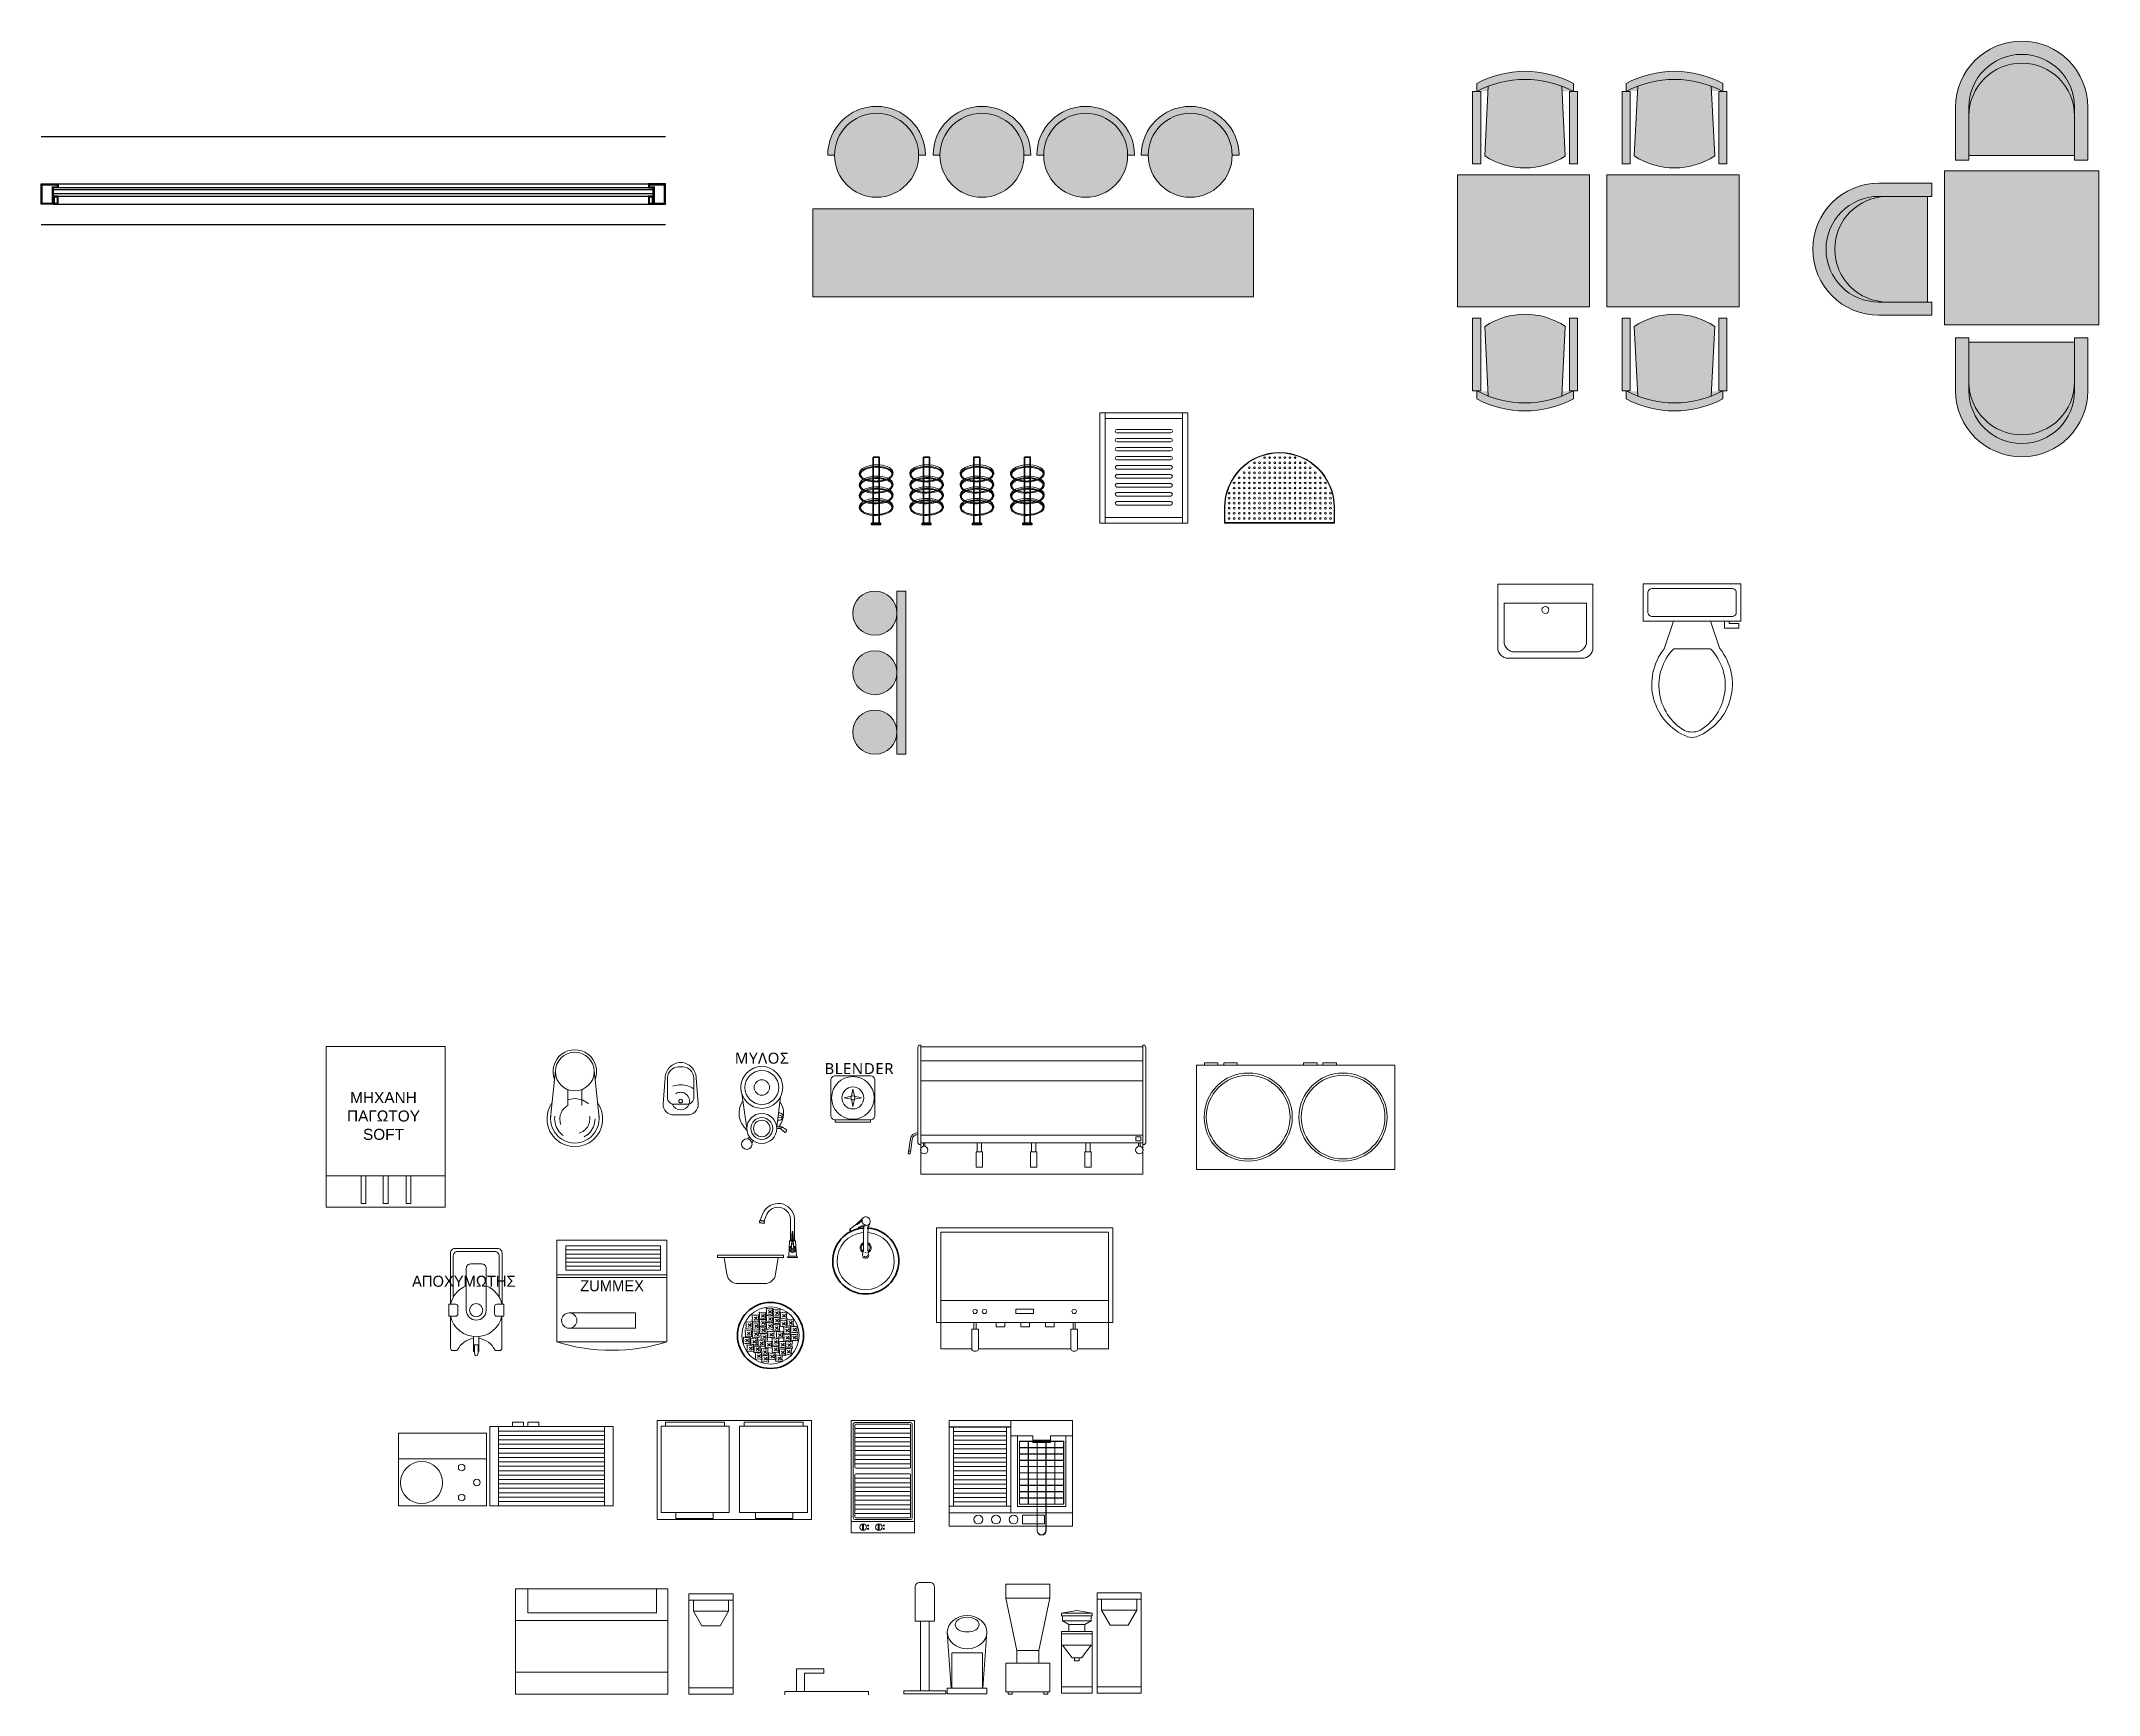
# Model space of a CAD drawing. Header units: metres. Extents: x -438 to -108, y 54494 to 54569.
# Drawn here: x -438.02 to -428.68, y 54556.84 to 54564.35 of the extents above; entities that cross this region are included whole.
import ezdxf

# ---------------------------------------------------------------- set-up
doc = ezdxf.new("R2010")
doc.units = ezdxf.units.M
doc.header["$MEASUREMENT"] = 0
doc.linetypes.add('0', pattern=[0])
doc.linetypes.add('HIDDEN2', pattern=[0.1875, 0.125, -0.0625])
for name, color, linetype, lineweight in [('epipla new', 141, 'Continuous', 35), ('epipla old', 5, 'Continuous', 20), ('epipla_new', 141, 'Continuous', 35), ('hatch', 252, 'Continuous', 15), ('hatch kolones', 250, 'Continuous', 13), ('hatch_kolones', 250, 'Continuous', 13), ('hatch_walls', 252, 'Continuous', 13), ('provoles', 4, 'Continuous', 13), ('text', 30, 'Continuous', 13), ('Walls', 6, 'Continuous', 35)]:
    doc.layers.add(name, color=color, linetype=linetype, lineweight=lineweight)
doc.layers.add('HATCH_EPIPLA_UP', color=7, linetype='Continuous', lineweight=13, true_color=0xdbd5cd)
doc.layers.add('WIN-DOOR', color=2, linetype='Continuous')
doc.styles.add('ATTR', font='romans.shx', dxfattribs={"width": 0.8, "height": 1.075})
doc.styles.get("Standard").update_dxf_attribs({"font": 'arial.ttf'})

msp = doc.modelspace()

# ---------------------------------------------------------------- texts
at = {"layer": 'hatch kolones', "char_height": 0.05, "attachment_point": 2}
for s, insert in [('\\A1;{\\fTrebuchet MS|b0|i0|c161|p34;\\W1.05;\\T1.05;ΜΥΛΟΣ}', (-434.7447, 54559.75567)), ('\\A1;{\\fTrebuchet MS|b0|i0|c0|p34;\\W1.05;\\T1.05;BLENDER}', (-434.30298, 54559.70837)), ('\\A1;{\\fUB-HelveticaLight|b0|i0|c161|p2;ΑΠΟΧΥΜΩΤΗΣ}', (-436.09757, 54558.74292)), ('\\A1;{\\fUB-HelveticaLight|b0|i0|c0|p2;ZUMMEX}', (-435.42492, 54558.72237))]:
    msp.add_mtext(s, dxfattribs=dict(at, insert=insert))

# ---------------------------------------------------------------- blocks, each defined once
blk = doc.blocks.new('CAF2')
at = {"layer": 'epipla old'}
for p, q in [((55483.5, 23766.7), (55483.5, 24196.7)), ((55483.5, 24196.7), (56283.5, 24196.7)), ((56283.5, 24196.7), (56283.5, 23766.7)), ((55503.5, 23646.7), (55503.5, 24176.7)), ((55503.5, 24176.7), (56263.5, 24176.7)), ((56263.5, 24176.7), (56263.5, 23646.7)), ((56263.5, 23866.7), (55503.5, 23866.7)), ((55923.5, 23826.7), (55843.5, 23826.7)), ((55843.5, 23826.7), (55843.5, 23806.7)), ((55923.5, 23826.7), (55923.5, 23806.7)), ((56283.5, 23766.7), (55483.5, 23766.7)), ((56263.5, 23766.7), (55503.5, 23766.7)), ((55643.5, 23646.7), (55643.5, 23736.7)), ((55673.5, 23736.7), (55643.5, 23736.7)), ((55653.5, 23736.7), (55653.5, 23766.7)), ((55663.5, 23736.7), (55663.5, 23766.7)), ((55673.5, 23646.7), (55673.5, 23736.7)), ((55754, 23766.7), (55754, 23746.7)), ((55754, 23746.7), (55794, 23746.7)), ((55794, 23746.7), (55794, 23766.7)), ((55923.5, 23806.7), (55843.5, 23806.7)), ((55865.7, 23766.7), (55865.7, 23746.7)), ((55865.7, 23746.7), (55905.7, 23746.7)), ((55905.7, 23746.7), (55905.7, 23766.7)), ((55977.9, 23766.7), (55977.9, 23746.7)), ((55977.9, 23746.7), (56017.9, 23746.7)), ((56017.9, 23746.7), (56017.9, 23766.7)), ((56093.5, 23736.7), (56093.5, 23646.7)), ((56123.5, 23736.7), (56093.5, 23736.7)), ((56103.5, 23766.7), (56103.5, 23736.7)), ((56113.5, 23766.7), (56113.5, 23736.7)), ((56123.5, 23736.7), (56123.5, 23646.7)), ((55643.5, 23646.7), (55503.5, 23646.7)), ((55663.5, 23636.7), (55653.5, 23636.7)), ((56093.5, 23646.7), (55673.5, 23646.7)), ((56113.5, 23636.7), (56103.5, 23636.7)), ((56263.5, 23646.7), (56123.5, 23646.7))]:
    blk.add_line(p, q, dxfattribs=at)
for centre in [(55658.5, 23816.7), (55701.3, 23817), (56108.5, 23816.7)]:
    blk.add_circle(centre, 10, dxfattribs=at)
for centre, start, end in [((55653.5, 23646.7), 180, 270), ((55663.5, 23646.7), 270, 0), ((56103.5, 23646.7), 180, 270), ((56113.5, 23646.7), 270, 0)]:
    blk.add_arc(centre, 10, start, end, dxfattribs=at)
blk = doc.blocks.new('A$C2988737A')
at = {"layer": 'epipla old'}
blk.add_line((587.6, 270), (587.6, -270), dxfattribs=at)
for points in [[(0, -270), (730, -270), (730, 270), (0, 270)], [(587.6, 92.8), (713.9, 92.8), (713.9, 114.3), (587.6, 114.3)], [(587.6, -10.8), (713.9, -10.8), (713.9, 10.8), (587.6, 10.8)], [(587.6, -111.3), (713.9, -111.3), (713.9, -89.7), (587.6, -89.7)]]:
    blk.add_lwpolyline(points, close=True, dxfattribs=at)
blk = doc.blocks.new('ICE1')
at = {"layer": 'epipla new', "rotation": 270}
blk.add_blockref('A$C2988737A', (52983, 25020.2), dxfattribs=at)
at = {"layer": 'hatch_kolones', "insert": (52973.3, 24812.5), "char_height": 50, "attachment_point": 2}
blk.add_mtext('\\A1;\\pxqc;ΜΗΧΑΝΗ\\PΠΑΓΩΤΟΥ\\PSOFT', dxfattribs=at)
blk = doc.blocks.new('A1')
at = {"layer": 'epipla old'}
for p, q in [((53753.9, 24911.2), (53732, 24698)), ((53929.6, 24911.2), (53951.6, 24698))]:
    blk.add_line(p, q, dxfattribs=at)
at = {"layer": 'epipla old', "linetype": 'HIDDEN2', "ltscale": 200}
for p, q in [((53809.9, 24751.5), (53809.9, 24823.8)), ((53873.6, 24751.5), (53873.6, 24823.8))]:
    blk.add_line(p, q, dxfattribs=at)
at = {"layer": 'epipla old'}
blk.add_circle((53841.8, 24905.9), 88, dxfattribs=at)
at = {"layer": 'epipla old', "linetype": 'HIDDEN2', "ltscale": 200}
blk.add_circle((53841.8, 24691.3), 91.8, dxfattribs=at)
at = {"layer": 'epipla old'}
for centre, radius, start, end in [((53841.8, 24905.9), 99, 338.51686, 201.48314), ((53841.8, 24691.3), 126.5, 144.44227, 35.55773), ((53841.8, 24691.3), 110, 171.73911, 8.26089)]:
    blk.add_arc(centre, radius, start, end, dxfattribs=at)
at = {"layer": 'epipla old', "linetype": 'HIDDEN2', "ltscale": 200}
blk.add_arc((53841.8, 24691.3), 68.1, 117.86724, 62.13276, dxfattribs=at)
blk = doc.blocks.new('A2')
at = {"layer": 'epipla old'}
for points in [[(54292.4, 24709.1), (54352, 24709.1, 0.414214), (54402, 24759.1), (54392.2, 24876.8, 0.414214), (54322.2, 24946.8), (54322.2, 24946.8, 0.414214), (54252.2, 24876.8), (54242.4, 24759.1, 0.414214)], [(54292.4, 24757.4), (54352, 24757.4, 0.414214), (54382, 24787.4), (54382, 24876.8, 0.414214), (54332, 24926.8), (54312.4, 24926.8, 0.414214), (54262.4, 24876.8), (54262.4, 24787.4, 0.414214)]]:
    blk.add_lwpolyline(points, format="xyb", close=True, dxfattribs=at)
blk.add_circle((54322.2, 24771.7), 8.46, dxfattribs=at)
at = {"layer": 'epipla old', "linetype": 'HIDDEN2', "ltscale": 200}
for centre, radius, start, end in [((54322.2, 24736.9), 108.5, 56.57841, 123.42134), ((54322.2, 24771.7), 40, 340.76614, 199.23386)]:
    blk.add_arc(centre, radius, start, end, dxfattribs=at)
at = {"layer": 'epipla old'}
blk.add_arc((54322.2, 24771.7), 40, 199.23386, 340.76614, dxfattribs=at)
blk = doc.blocks.new('A4')
at = {"layer": 'epipla old'}
for p, q in [((53759.7, 23982.9), (54259.7, 23982.9)), ((53759.7, 23970.7), (54259.7, 23970.7))]:
    blk.add_line(p, q, dxfattribs=at)
for points in [[(53759.7, 23678.1), (54259.7, 23678.1), (54259.7, 24140.4), (53759.7, 24140.4)], [(53800.9, 24114.4), (54230.4, 24114.4), (54230.4, 24095.9), (53800.9, 24095.9)], [(53800.9, 24095.9), (54230.4, 24095.9), (54230.4, 24077.5), (53800.9, 24077.5)], [(53800.9, 24077.5), (54230.4, 24077.5), (54230.4, 24059), (53800.9, 24059)], [(53800.9, 24059), (54230.4, 24059), (54230.4, 24040.6), (53800.9, 24040.6)], [(53800.9, 24040.6), (54230.4, 24040.6), (54230.4, 24022.1), (53800.9, 24022.1)], [(53800.9, 24022.1), (54230.4, 24022.1), (54230.4, 24003.6), (53800.9, 24003.6)]]:
    blk.add_lwpolyline(points, close=True, dxfattribs=at)
blk.add_lwpolyline([(53816.3, 23740.5), (54117.5, 23740.5), (54117.5, 23810.3), (53816.3, 23810.3)], dxfattribs=at)
blk.add_circle((53816.3, 23775.4), 34.9, dxfattribs=at)
for centre, radius, start, end in [((53816.3, 23775.4), 34.9, 90, 270), ((54009.7, 24488.3), 847.9, 252.85081, 287.14919)]:
    blk.add_arc(centre, radius, start, end, dxfattribs=at)
blk = doc.blocks.new('A5')
at = {"layer": 'epipla old'}
for p, q in [((53495.8, 23293.7), (53495.8, 22933.7)), ((53975.8, 23273.7), (53495.8, 23273.7)), ((53975.8, 23293.7), (53975.8, 22933.7)), ((53975.8, 23253.7), (53495.8, 23253.7)), ((53975.8, 23233.7), (53495.8, 23233.7)), ((53975.8, 23213.7), (53495.8, 23213.7)), ((53975.8, 23193.7), (53495.8, 23193.7)), ((53975.8, 23173.7), (53495.8, 23173.7)), ((53041.1, 23147.9), (53441.1, 23147.9)), ((53975.8, 23153.7), (53495.8, 23153.7)), ((53975.8, 23133.7), (53495.8, 23133.7)), ((53975.8, 23113.7), (53495.8, 23113.7)), ((53975.8, 23093.7), (53495.8, 23093.7)), ((53975.8, 23073.7), (53495.8, 23073.7)), ((53975.8, 23053.7), (53495.8, 23053.7)), ((53975.8, 23033.7), (53495.8, 23033.7)), ((53975.8, 23013.7), (53495.8, 23013.7)), ((53975.8, 22993.7), (53495.8, 22993.7)), ((53975.8, 22973.7), (53495.8, 22973.7)), ((53975.8, 22953.7), (53495.8, 22953.7))]:
    blk.add_line(p, q, dxfattribs=at)
for points in [[(53041.1, 23263.7), (53441.1, 23263.7), (53441.1, 22933.7), (53041.1, 22933.7)], [(54015.8, 22933.7), (53455.8, 22933.7), (53455.8, 23293.7), (54015.8, 23293.7)]]:
    blk.add_lwpolyline(points, close=True, dxfattribs=at)
for points in [[(53558.9, 23293.7), (53558.9, 23313.7), (53608.9, 23313.7), (53608.9, 23293.7)], [(53628.9, 23293.7), (53628.9, 23313.7), (53678.9, 23313.7), (53678.9, 23293.7)]]:
    blk.add_lwpolyline(points, dxfattribs=at)
for centre, radius in [((53146.3, 23039.6), 95.5), ((53328.1, 23107.6), 15), ((53328.1, 22971.5), 15), ((53396.9, 23039.6), 15)]:
    blk.add_circle(centre, radius, dxfattribs=at)
blk = doc.blocks.new('A6')
at = {"layer": 'epipla old'}
for points in [[(54215.9, 22871.7), (54915.9, 22871.7), (54915.9, 23321.7), (54215.9, 23321.7)], [(54233.5, 22903.4), (54233.5, 23296.5), (54542.6, 23296.5), (54542.6, 22903.4)], [(54254, 23296.5), (54254, 23313.6), (54520.6, 23313.6), (54520.6, 23296.5)], [(54898.4, 22903.4), (54898.4, 23296.5), (54589.2, 23296.5), (54589.2, 22903.4)], [(54877.9, 23296.5), (54877.9, 23313.6), (54611.2, 23313.6), (54611.2, 23296.5)], [(54301, 22903.4), (54301, 22875.8), (54469.2, 22875.8), (54469.2, 22903.4)], [(54830.9, 22903.4), (54830.9, 22875.8), (54662.6, 22875.8), (54662.6, 22903.4)]]:
    blk.add_lwpolyline(points, close=True, dxfattribs=at)
blk = doc.blocks.new('A7')
at = {"layer": 'epipla old'}
for p, q in [((55095.8, 23321.7), (55383.2, 23321.7)), ((55095.8, 22812.1), (55095.8, 23321.7)), ((55105.8, 22879.2), (55105.8, 23304.7)), ((55112.8, 23311.7), (55366.2, 23311.7)), ((55112.8, 23299.7), (55112.8, 23109.7)), ((55366.2, 23284.7), (55112.8, 23284.7)), ((55366.2, 23264.7), (55112.8, 23264.7)), ((55117.8, 23304.7), (55361.2, 23304.7)), ((55366.2, 23299.7), (55366.2, 23109.7)), ((55373.2, 23304.7), (55373.2, 22879.2)), ((55383.2, 23321.7), (55383.2, 22812.1)), ((55366.2, 23244.7), (55112.8, 23244.7)), ((55366.2, 23224.7), (55112.8, 23224.7)), ((55366.2, 23204.7), (55112.8, 23204.7)), ((55366.2, 23184.7), (55112.8, 23184.7)), ((55366.2, 23164.7), (55112.8, 23164.7)), ((55366.2, 23144.7), (55112.8, 23144.7)), ((55366.2, 23124.7), (55112.8, 23124.7)), ((55112.8, 23074.1), (55112.8, 22884.2)), ((55361.2, 23104.7), (55117.8, 23104.7)), ((55361.2, 23079.1), (55117.8, 23079.1)), ((55366.2, 23074.1), (55366.2, 22884.2)), ((55366.2, 23059.2), (55112.8, 23059.2)), ((55366.2, 23039.2), (55112.8, 23039.2)), ((55366.2, 23019.2), (55112.8, 23019.2)), ((55366.2, 22999.2), (55112.8, 22999.2)), ((55366.2, 22979.2), (55112.8, 22979.2)), ((55366.2, 22959.2), (55112.8, 22959.2)), ((55366.2, 22939.2), (55112.8, 22939.2)), ((55366.2, 22919.2), (55112.8, 22919.2)), ((55366.2, 22899.2), (55112.8, 22899.2)), ((55383.2, 22862.2), (55095.8, 22862.2)), ((55383.2, 22812.1), (55095.8, 22812.1)), ((55366.2, 22872.2), (55112.8, 22872.2)), ((55361.2, 22879.2), (55117.8, 22879.2)), ((55147.6, 22822.3), (55147.6, 22851.9)), ((55152.6, 22822.3), (55152.6, 22851.9)), ((55218.7, 22822.3), (55218.7, 22851.9)), ((55223.7, 22822.3), (55223.7, 22851.9))]:
    blk.add_line(p, q, dxfattribs=at)
for centre, radius in [((55150.1, 22837.1), 15), ((55172.8, 22844.6), 2.5), ((55172.8, 22829.6), 2.5), ((55221.2, 22837.1), 15), ((55243.8, 22844.6), 2.5), ((55243.8, 22829.6), 2.5)]:
    blk.add_circle(centre, radius, dxfattribs=at)
for centre, radius, start, end in [((55112.8, 23304.7), 7, 90, 180), ((55117.8, 23299.7), 5, 90, 180), ((55361.2, 23299.7), 5, 0, 90), ((55366.2, 23304.7), 7, 0, 90), ((55117.8, 23109.7), 5, 180, 270), ((55117.8, 23074.1), 5, 90, 180), ((55361.2, 23109.7), 5, 270, 0), ((55361.2, 23074.1), 5, 0, 90), ((55117.8, 22884.2), 5, 180, 270), ((55361.2, 22884.2), 5, 270, 0), ((55112.8, 22879.2), 7, 180, 270), ((55366.2, 22879.2), 7, 270, 0)]:
    blk.add_arc(centre, radius, start, end, dxfattribs=at)
blk = doc.blocks.new('A8')
at = {"layer": 'epipla old'}
for p, q in [((55540.5, 23321.7), (55540.5, 23291.7)), ((55540.5, 23292.3), (55820.5, 23292.3)), ((55540.5, 23291.7), (55820.5, 23291.7)), ((55540.5, 22932.3), (55540.5, 23291.7)), ((55540.5, 23291.7), (55560.5, 23291.7)), ((55560.5, 23291.7), (55560.5, 23172.3)), ((55800.5, 23291.7), (55560.5, 23291.7)), ((55560.5, 23291.7), (55820.5, 23291.7)), ((55560.5, 23252.3), (55560.5, 23272.3)), ((55560.5, 23272.3), (55800.5, 23272.3)), ((55820.5, 23291.7), (55800.5, 23291.7)), ((55800.5, 23291.7), (55800.5, 22932.3)), ((55800.5, 23272.3), (55800.5, 23291.7)), ((55800.5, 22932.3), (55800.5, 23291.7)), ((55820.5, 22901.7), (55820.5, 23321.7)), ((55820.5, 23292.3), (55820.5, 22932.3)), ((55820.5, 23291.7), (55820.5, 22932.3)), ((56100.5, 23321.7), (56100.5, 23251.7)), ((55540.5, 23172.3), (55540.5, 23052.3)), ((55800.5, 23252.3), (55560.5, 23252.3)), ((55800.5, 23232.3), (55560.5, 23232.3)), ((55560.5, 23192.3), (55560.5, 23212.3)), ((55560.5, 23212.3), (55800.5, 23212.3)), ((55560.5, 23052.3), (55560.5, 23212.3)), ((55560.5, 23212.3), (55800.5, 23212.3)), ((55800.5, 23192.3), (55560.5, 23192.3)), ((55560.5, 23152.3), (55560.5, 23172.3)), ((55560.5, 23172.3), (55800.5, 23172.3)), ((55560.5, 23172.3), (55560.5, 23052.3)), ((55800.5, 23212.3), (55800.5, 23252.3)), ((55800.5, 23212.3), (55800.5, 23232.3)), ((55800.5, 23172.3), (55800.5, 23192.3)), ((55920.5, 23251.7), (55820.5, 23251.7)), ((55850.5, 23251.7), (55850.5, 22931.7)), ((55859.7, 23227.1), (56061.3, 23227.1)), ((55859.7, 23227.1), (55860.5, 23227.1)), ((55860.5, 23227.1), (55859.7, 23227.1)), ((55859.7, 23227.1), (55859.7, 23147.1)), ((55859.7, 22940.9), (55859.7, 23227.1)), ((55860.5, 23226.3), (55900.1, 23226.3)), ((55860.5, 23226.3), (55860.5, 23198.2)), ((55860.5, 23198.2), (55860.5, 23226.3)), ((55900.1, 23198.2), (55860.5, 23198.2)), ((55860.5, 23197.4), (55860.5, 23169.8)), ((55860.5, 23169.8), (55860.5, 23197.4)), ((55900.1, 23197.4), (55860.5, 23197.4)), ((55900.1, 23169.8), (55860.5, 23169.8)), ((55860.5, 23169), (55860.5, 23141.3)), ((55860.5, 23141.3), (55860.5, 23169)), ((55900.1, 23169), (55860.5, 23169)), ((55900.1, 23226.3), (55900.1, 23198.2)), ((55900.1, 23226.3), (55900.1, 23198.2)), ((55900.1, 23197.4), (55900.1, 23186.3)), ((55900.1, 23197.4), (55900.1, 23169.8)), ((55900.1, 23169), (55900.1, 23141.3)), ((55900.9, 23226.3), (55940.1, 23226.3)), ((55900.9, 23226.3), (55900.9, 23198.2)), ((55900.9, 23226.3), (55900.9, 23198.2)), ((55940.1, 23198.2), (55900.9, 23198.2)), ((55900.9, 23197.4), (55900.9, 23186.3)), ((55900.9, 23197.4), (55900.9, 23169.8)), ((55940.1, 23197.4), (55900.9, 23197.4)), ((55940.1, 23169.8), (55900.9, 23169.8)), ((55900.9, 23169), (55900.9, 23141.3)), ((55940.1, 23169), (55900.9, 23169)), ((55920.5, 23251.7), (55920.5, 23231.7)), ((55920.5, 23231.7), (56000.5, 23231.7)), ((55920.5, 23221.7), (55920.5, 23231.7)), ((55920.5, 23231.7), (55920.5, 23226.7)), ((55920.5, 23226.7), (55920.5, 23225.9)), ((55940.1, 23221.7), (55920.5, 23221.7)), ((55940.1, 23226.3), (55940.1, 23198.2)), ((55940.1, 23226.3), (55940.1, 23198.2)), ((55940.1, 23197.4), (55940.1, 23186.3)), ((55940.1, 23197.4), (55940.1, 23169.8)), ((55940.1, 23169), (55940.1, 23141.3)), ((55940.9, 23226.3), (55980.1, 23226.3)), ((55940.9, 23226.3), (55940.9, 23198.2)), ((55940.9, 23226.3), (55940.9, 23198.2)), ((55980.1, 23221.7), (55940.9, 23221.7)), ((55980.1, 23198.2), (55940.9, 23198.2)), ((55940.9, 23197.4), (55940.9, 23186.3)), ((55940.9, 23197.4), (55940.9, 23169.8)), ((55980.1, 23197.4), (55940.9, 23197.4)), ((55980.1, 23169.8), (55940.9, 23169.8)), ((55940.9, 23169), (55940.9, 23141.3)), ((55980.1, 23169), (55940.9, 23169)), ((55980.1, 23226.3), (55980.1, 23198.2)), ((55980.1, 23226.3), (55980.1, 23198.2)), ((55980.1, 23197.4), (55980.1, 23186.3)), ((55980.1, 23197.4), (55980.1, 23169.8)), ((55980.1, 23169), (55980.1, 23141.3)), ((55980.9, 23226.3), (56020.1, 23226.3)), ((55980.9, 23226.3), (55980.9, 23198.2)), ((55980.9, 23226.3), (55980.9, 23198.2)), ((56000.5, 23221.7), (55980.9, 23221.7)), ((56020.1, 23198.2), (55980.9, 23198.2)), ((55980.9, 23197.4), (55980.9, 23186.3)), ((55980.9, 23197.4), (55980.9, 23169.8)), ((56020.1, 23197.4), (55980.9, 23197.4)), ((56020.1, 23169.8), (55980.9, 23169.8)), ((55980.9, 23169), (55980.9, 23141.3)), ((56020.1, 23169), (55980.9, 23169)), ((56100.5, 23251.7), (56000.5, 23251.7)), ((56000.5, 23231.7), (56000.5, 23251.7)), ((56000.5, 23231.7), (56000.5, 23221.7)), ((56000.5, 23226.7), (56000.5, 23227.1)), ((56000.5, 23227.1), (56040.5, 23227.1)), ((56000.5, 23221.7), (56000.5, 23226.7)), ((56000.5, 23226.7), (56000.5, 23226.3)), ((56000.5, 23226.3), (56020.1, 23226.3)), ((56020.1, 23226.3), (56020.1, 23198.2)), ((56020.1, 23226.3), (56020.1, 23198.2)), ((56020.1, 23197.4), (56020.1, 23186.3)), ((56020.1, 23197.4), (56020.1, 23169.8)), ((56020.1, 23169), (56020.1, 23141.3)), ((56020.9, 23226.3), (56040.5, 23226.3)), ((56020.9, 23226.3), (56060.5, 23226.3)), ((56020.9, 23226.3), (56020.9, 23198.2)), ((56020.9, 23226.3), (56020.9, 23198.2)), ((56060.5, 23198.2), (56020.9, 23198.2)), ((56020.9, 23197.4), (56020.9, 23186.3)), ((56020.9, 23197.4), (56020.9, 23169.8)), ((56060.5, 23197.4), (56020.9, 23197.4)), ((56060.5, 23169.8), (56020.9, 23169.8)), ((56020.9, 23169), (56020.9, 23141.3)), ((56060.5, 23169), (56020.9, 23169)), ((56040.5, 23227.1), (56060.5, 23227.1)), ((56040.5, 23226.3), (56060.5, 23226.3)), ((56060.5, 23227.1), (56061.3, 23227.1)), ((56060.5, 23226.3), (56060.5, 23198.2)), ((56060.5, 23226.3), (56060.5, 23198.2)), ((56060.5, 23197.4), (56060.5, 23169.8)), ((56060.5, 23197.4), (56060.5, 23169.8)), ((56060.5, 23169), (56060.5, 23141.3)), ((56060.5, 23169), (56060.5, 23141.3)), ((56061.3, 23227.1), (56061.3, 23147.1)), ((56061.3, 23227.1), (56061.3, 22940.9)), ((56070.5, 22931.7), (56070.5, 23251.7)), ((55800.5, 23152.3), (55560.5, 23152.3)), ((55560.5, 23112.3), (55560.5, 23132.3)), ((55560.5, 23132.3), (55800.5, 23132.3)), ((55800.5, 23112.3), (55560.5, 23112.3)), ((55560.5, 23072.3), (55560.5, 23092.3)), ((55560.5, 23092.3), (55800.5, 23092.3)), ((55800.5, 23072.3), (55560.5, 23072.3)), ((55800.5, 23132.3), (55800.5, 23152.3)), ((55800.5, 23092.3), (55800.5, 23112.3)), ((55800.5, 23052.3), (55800.5, 23072.3)), ((55900.1, 23141.3), (55860.5, 23141.3)), ((55860.5, 23140.5), (55860.5, 23112.9)), ((55860.5, 23112.9), (55860.5, 23140.5)), ((55900.1, 23140.5), (55860.5, 23140.5)), ((55860.5, 23112.9), (55900.1, 23112.9)), ((55860.5, 23112.1), (55860.5, 23086.3)), ((55860.5, 23084.4), (55860.5, 23112.1)), ((55860.5, 23112.1), (55900.1, 23112.1)), ((55900.1, 23084.4), (55860.5, 23084.4)), ((55860.5, 23055.8), (55860.5, 23083.6)), ((55900.1, 23083.6), (55860.5, 23083.6)), ((55900.1, 23140.5), (55900.1, 23112.9)), ((55900.1, 23112.1), (55900.1, 23084.4)), ((55900.1, 23083.6), (55900.1, 23055.8)), ((55940.1, 23141.3), (55900.9, 23141.3)), ((55900.9, 23140.5), (55900.9, 23112.9)), ((55940.1, 23140.5), (55900.9, 23140.5)), ((55900.9, 23112.9), (55940.1, 23112.9)), ((55900.9, 23112.1), (55900.9, 23084.4)), ((55900.9, 23112.1), (55940.1, 23112.1)), ((55940.1, 23084.4), (55900.9, 23084.4)), ((55900.9, 23083.6), (55900.9, 23055.8)), ((55940.1, 23083.6), (55900.9, 23083.6)), ((55940.1, 23140.5), (55940.1, 23112.9)), ((55940.1, 23112.1), (55940.1, 23084.4)), ((55940.1, 23083.6), (55940.1, 23055.8)), ((55980.1, 23141.3), (55940.9, 23141.3)), ((55940.9, 23140.5), (55940.9, 23112.9)), ((55980.1, 23140.5), (55940.9, 23140.5)), ((55940.9, 23112.9), (55980.1, 23112.9)), ((55940.9, 23112.1), (55940.9, 23084.4)), ((55940.9, 23112.1), (55980.1, 23112.1)), ((55980.1, 23084.4), (55940.9, 23084.4)), ((55940.9, 23083.6), (55940.9, 23055.8)), ((55980.1, 23083.6), (55940.9, 23083.6)), ((55980.1, 23140.5), (55980.1, 23112.9)), ((55980.1, 23112.1), (55980.1, 23084.4)), ((55980.1, 23083.6), (55980.1, 23055.8)), ((56020.1, 23141.3), (55980.9, 23141.3)), ((55980.9, 23140.5), (55980.9, 23112.9)), ((56020.1, 23140.5), (55980.9, 23140.5)), ((55980.9, 23112.9), (56020.1, 23112.9)), ((55980.9, 23112.1), (55980.9, 23084.4)), ((55980.9, 23112.1), (56020.1, 23112.1)), ((56020.1, 23084.4), (55980.9, 23084.4)), ((55980.9, 23083.6), (55980.9, 23055.8)), ((56020.1, 23083.6), (55980.9, 23083.6)), ((56020.1, 23140.5), (56020.1, 23112.9)), ((56020.1, 23112.1), (56020.1, 23084.4)), ((56020.1, 23083.6), (56020.1, 23055.8)), ((56060.5, 23141.3), (56020.9, 23141.3)), ((56020.9, 23140.5), (56020.9, 23112.9)), ((56060.5, 23140.5), (56020.9, 23140.5)), ((56060.5, 23112.9), (56020.9, 23112.9)), ((56020.9, 23112.9), (56060.5, 23112.9)), ((56020.9, 23112.1), (56020.9, 23084.4)), ((56060.5, 23112.1), (56020.9, 23112.1)), ((56020.9, 23112.1), (56060.5, 23112.1)), ((56060.5, 23084.4), (56020.9, 23084.4)), ((56060.5, 23084.4), (56020.9, 23084.4)), ((56020.9, 23083.6), (56020.9, 23055.8)), ((56060.5, 23083.6), (56020.9, 23083.6)), ((56060.5, 23083.6), (56020.9, 23083.6)), ((56060.5, 23140.5), (56060.5, 23112.9)), ((56060.5, 23140.5), (56060.5, 23112.9)), ((56060.5, 23112.1), (56060.5, 23086.3)), ((56060.5, 23112.1), (56060.5, 23084.4)), ((56060.5, 23083.6), (56060.5, 23055.8)), ((56061.3, 23147.1), (56061.3, 23085.9)), ((55560.5, 23052.3), (55560.5, 22932.3)), ((55560.5, 23032.3), (55560.5, 23052.3)), ((55560.5, 23052.3), (55800.5, 23052.3)), ((55800.5, 23032.3), (55560.5, 23032.3)), ((55560.5, 22992.3), (55560.5, 23012.3)), ((55560.5, 23012.3), (55800.5, 23012.3)), ((55800.5, 22992.3), (55560.5, 22992.3)), ((55800.5, 23012.3), (55800.5, 23032.3)), ((55800.5, 22972.3), (55800.5, 22992.3)), ((55900.1, 23055.8), (55860.5, 23055.8)), ((55860.5, 23027.3), (55860.5, 23055)), ((55900.1, 23055), (55860.5, 23055)), ((55900.1, 23027.3), (55860.5, 23027.3)), ((55860.5, 22998.9), (55860.5, 23026.5)), ((55900.1, 23026.5), (55860.5, 23026.5)), ((55900.1, 22998.9), (55860.5, 22998.9)), ((55860.5, 22970.4), (55860.5, 22998.1)), ((55900.1, 22998.1), (55860.5, 22998.1)), ((55900.1, 23055), (55900.1, 23027.3)), ((55900.1, 23026.5), (55900.1, 22998.9)), ((55900.1, 22998.1), (55900.1, 22970.4)), ((55940.1, 23055.8), (55900.9, 23055.8)), ((55900.9, 23055), (55900.9, 23027.3)), ((55940.1, 23055), (55900.9, 23055)), ((55940.1, 23027.3), (55900.9, 23027.3)), ((55900.9, 23026.5), (55900.9, 22998.9)), ((55940.1, 23026.5), (55900.9, 23026.5)), ((55940.1, 22998.9), (55900.9, 22998.9)), ((55900.9, 22998.1), (55900.9, 22970.4)), ((55940.1, 22998.1), (55900.9, 22998.1)), ((55940.1, 23055), (55940.1, 23027.3)), ((55940.1, 23026.5), (55940.1, 22998.9)), ((55940.1, 22998.1), (55940.1, 22970.4)), ((55980.1, 23055.8), (55940.9, 23055.8)), ((55940.9, 23055), (55940.9, 23027.3)), ((55980.1, 23055), (55940.9, 23055)), ((55980.1, 23027.3), (55940.9, 23027.3)), ((55940.9, 23026.5), (55940.9, 22998.9)), ((55980.1, 23026.5), (55940.9, 23026.5)), ((55980.1, 22998.9), (55940.9, 22998.9)), ((55940.9, 22998.1), (55940.9, 22970.4)), ((55980.1, 22998.1), (55940.9, 22998.1)), ((55980.1, 23055), (55980.1, 23027.3)), ((55980.1, 23026.5), (55980.1, 22998.9)), ((55980.1, 22998.1), (55980.1, 22970.4)), ((56020.1, 23055.8), (55980.9, 23055.8)), ((55980.9, 23055), (55980.9, 23027.3)), ((56020.1, 23055), (55980.9, 23055)), ((56020.1, 23027.3), (55980.9, 23027.3)), ((55980.9, 23026.5), (55980.9, 22998.9)), ((56020.1, 23026.5), (55980.9, 23026.5)), ((56020.1, 22998.9), (55980.9, 22998.9)), ((55980.9, 22998.1), (55980.9, 22970.4)), ((56020.1, 22998.1), (55980.9, 22998.1)), ((56020.1, 23055), (56020.1, 23027.3)), ((56020.1, 23026.5), (56020.1, 22998.9)), ((56020.1, 22998.1), (56020.1, 22970.4)), ((56060.5, 23055.8), (56020.9, 23055.8)), ((56060.5, 23055.8), (56020.9, 23055.8)), ((56020.9, 23055), (56020.9, 23027.3)), ((56060.5, 23055), (56020.9, 23055)), ((56060.5, 23055), (56020.9, 23055)), ((56060.5, 23027.3), (56020.9, 23027.3)), ((56060.5, 23027.3), (56020.9, 23027.3)), ((56020.9, 23026.5), (56020.9, 22998.9)), ((56060.5, 23026.5), (56020.9, 23026.5)), ((56060.5, 23026.5), (56020.9, 23026.5)), ((56060.5, 22998.9), (56020.9, 22998.9)), ((56060.5, 22998.9), (56020.9, 22998.9)), ((56020.9, 22998.1), (56020.9, 22970.4)), ((56060.5, 22998.1), (56020.9, 22998.1)), ((56060.5, 22998.1), (56020.9, 22998.1)), ((56060.5, 23055), (56060.5, 23027.3)), ((56060.5, 23026.5), (56060.5, 22998.9)), ((56060.5, 22998.1), (56060.5, 22970.4)), ((55820.5, 22932.3), (55540.5, 22932.3)), ((55560.5, 22932.3), (55540.5, 22932.3)), ((55540.5, 22901.7), (55540.5, 22931.7)), ((55540.5, 22901.7), (55940.1, 22901.7)), ((55540.5, 22901.7), (55820.5, 22901.7)), ((55560.5, 22952.3), (55560.5, 22972.3)), ((55560.5, 22972.3), (55800.5, 22972.3)), ((55800.5, 22952.3), (55560.5, 22952.3)), ((55800.5, 22932.3), (55800.5, 22952.3)), ((55820.5, 22932.3), (55800.5, 22932.3)), ((55850.5, 22931.7), (56070.5, 22931.7)), ((55859.7, 22940.9), (55940.1, 22940.9)), ((55900.1, 22970.4), (55860.5, 22970.4)), ((55860.5, 22941.7), (55860.5, 22969.6)), ((55900.1, 22969.6), (55860.5, 22969.6)), ((55860.5, 22941.7), (55900.1, 22941.7)), ((55900.1, 22969.6), (55900.1, 22941.7)), ((55940.1, 22970.4), (55900.9, 22970.4)), ((55900.9, 22969.6), (55900.9, 22941.7)), ((55940.1, 22969.6), (55900.9, 22969.6)), ((55900.9, 22941.7), (55940.1, 22941.7)), ((55940.1, 22969.6), (55940.1, 22941.7)), ((55940.1, 22941.7), (55940.1, 22821.7)), ((55980.1, 22970.4), (55940.9, 22970.4)), ((55940.9, 22969.6), (55940.9, 22941.7)), ((55980.1, 22969.6), (55940.9, 22969.6)), ((55940.9, 22941.7), (55980.1, 22941.7)), ((55940.9, 22941.7), (55940.9, 22821.7)), ((55940.9, 22940.9), (55980.1, 22940.9)), ((55940.9, 22901.7), (55980.1, 22901.7)), ((55980.1, 22969.6), (55980.1, 22941.7)), ((55980.1, 22941.7), (55980.1, 22821.7)), ((56020.1, 22970.4), (55980.9, 22970.4)), ((55980.9, 22969.6), (55980.9, 22941.7)), ((56020.1, 22969.6), (55980.9, 22969.6)), ((55980.9, 22941.7), (56020.1, 22941.7)), ((55980.9, 22941.7), (55980.9, 22821.7)), ((55980.9, 22940.9), (56061.3, 22940.9)), ((55980.9, 22901.7), (56100.5, 22901.7)), ((56020.1, 22941.7), (56000.5, 22941.7)), ((56020.1, 22969.6), (56020.1, 22941.7)), ((56060.5, 22970.4), (56020.9, 22970.4)), ((56060.5, 22970.4), (56020.9, 22970.4)), ((56020.9, 22969.6), (56020.9, 22941.7)), ((56060.5, 22969.6), (56020.9, 22969.6)), ((56060.5, 22969.6), (56020.9, 22969.6)), ((56060.5, 22941.7), (56020.9, 22941.7)), ((56020.9, 22941.7), (56060.5, 22941.7)), ((56060.5, 22969.6), (56060.5, 22941.7)), ((56060.5, 22940.9), (56061.3, 22940.9))]:
    blk.add_line(p, q, dxfattribs=at)
for points in [[(55940.1, 22841.7), (55540.5, 22841.7), (55540.5, 23321.7), (56100.5, 23321.7), (56100.5, 22841.7), (55980.9, 22841.7)], [(55940.1, 22851.7), (55873.6, 22851.7), (55873.6, 22891.7), (55940.1, 22891.7)], [(55940.9, 22891.7), (55973.6, 22891.7), (55973.6, 22851.7), (55940.9, 22851.7)], [(55980.1, 22841.7), (55940.9, 22841.7)]]:
    blk.add_lwpolyline(points, dxfattribs=at)
for centre in [(55673.3, 22871.7), (55753.3, 22871.7), (55833.3, 22871.7)]:
    blk.add_circle(centre, 20, dxfattribs=at)
for radius in [20.4, 19.6]:
    blk.add_arc((55960.5, 22821.7), radius, 180, 0, dxfattribs=at)
at = {"layer": 'epipla old', "style": 'ATTR', "width": 0.8, "flags": 9}
blk.add_attdef('ESTCODE', (55540.5, 23321.7), '', height=0.112, dxfattribs=at)
blk = doc.blocks.new('A9')
at = {"layer": 'epipla old'}
for p, q in [((53628.5, 22556.8), (53628.5, 22448.9)), ((54212.5, 22448.9), (54212.5, 22556.8)), ((53628.5, 22448.9), (54212.5, 22448.9)), ((53572.9, 22413.9), (54263.8, 22413.9)), ((54263.8, 22179.2), (53572.9, 22179.2))]:
    blk.add_line(p, q, dxfattribs=at)
blk.add_lwpolyline([(53572.9, 22079.3), (54263.8, 22079.3), (54263.8, 22556.8), (53572.9, 22556.8)], close=True, dxfattribs=at)
blk = doc.blocks.new('A10')
at = {"layer": 'epipla old'}
for p, q in [((54359.8, 22506.2), (54359.8, 22107.5)), ((54379.8, 22456.2), (54379.8, 22506.2)), ((54379.8, 22456.2), (54418.8, 22388.7)), ((54539.8, 22456.2), (54379.8, 22456.2)), ((54539.8, 22456.2), (54500.8, 22388.7)), ((54539.8, 22456.2), (54539.8, 22506.2)), ((54559.8, 22506.2), (54559.8, 22107.5)), ((54500.8, 22388.7), (54418.8, 22388.7))]:
    blk.add_line(p, q, dxfattribs=at)
for points in [[(54359.8, 22534.5), (54559.8, 22534.5), (54559.8, 22506.2), (54359.8, 22506.2)], [(54359.8, 22107.5), (54559.8, 22107.5), (54559.8, 22079.3), (54359.8, 22079.3)]]:
    blk.add_lwpolyline(points, close=True, dxfattribs=at)
blk = doc.blocks.new('A11')
at = {"layer": 'epipla old'}
for p, q in [((54847.3, 22091.2), (54847.3, 22194.4)), ((54847.3, 22194.4), (54972.8, 22194.4)), ((54972.8, 22173.5), (54883.9, 22173.5)), ((54883.9, 22173.5), (54883.9, 22091.2)), ((54972.8, 22194.4), (54972.8, 22194.4)), ((54972.8, 22194.4), (54972.8, 22173.5)), ((54795.6, 22075.8), (54795.6, 22091.2)), ((54795.6, 22091.2), (55174.4, 22091.2)), ((55174.4, 22075.8), (55174.4, 22091.2))]:
    blk.add_line(p, q, dxfattribs=at)
blk = doc.blocks.new('A12')
at = {"layer": 'epipla old'}
for p, q in [((55410.3, 22410.5), (55410.3, 22094.5)), ((55450.3, 22410.5), (55450.3, 22094.5))]:
    blk.add_line(p, q, dxfattribs=at)
blk.add_lwpolyline([(55406.5, 22585.6), (55454, 22585.6, -0.414214), (55474, 22565.6), (55474, 22410.5), (55386.5, 22410.5), (55386.5, 22565.6, -0.414214)], format="xyb", close=True, dxfattribs=at)
blk.add_lwpolyline([(55335.3, 22080.4), (55525.3, 22080.4), (55525.3, 22094.5), (55335.3, 22094.5)], close=True, dxfattribs=at)
blk = doc.blocks.new('A13')
at = {"layer": 'epipla old'}
for p, q in [((55550.8, 22105.7), (55532.6, 22360.4)), ((55712.6, 22360.4), (55694.4, 22105.7))]:
    blk.add_line(p, q, dxfattribs=at)
blk.add_lwpolyline([(55692.6, 22105.7), (55692.6, 22266.6), (55552.6, 22266.6), (55552.6, 22105.7)], dxfattribs=at)
blk.add_lwpolyline([(55532.6, 22080.4), (55712.6, 22080.4), (55712.6, 22105.7), (55532.6, 22105.7)], close=True, dxfattribs=at)
for centre, major_axis, ratio in [((55622.6, 22360.4), (-90, 0), 0.835012), ((55622.6, 22394.6), (-54.7, 0), 0.608674)]:
    blk.add_ellipse(centre, major_axis=major_axis, ratio=ratio, dxfattribs=at)
blk = doc.blocks.new('A14')
at = {"layer": 'epipla old'}
for p, q in [((55848.6, 22276.9), (55798.6, 22514.4)), ((55948.6, 22276.9), (55998.6, 22514.4))]:
    blk.add_line(p, q, dxfattribs=at)
for points in [[(55998.6, 22578), (55798.6, 22578), (55798.6, 22514.4), (55998.6, 22514.4)], [(55948.6, 22276.9), (55848.6, 22276.9), (55848.6, 22219.2), (55948.6, 22219.2)], [(55998.6, 22089.3), (55798.6, 22089.3), (55798.6, 22219.2), (55998.6, 22219.2)], [(55808.6, 22089.3), (55827.1, 22089.3), (55827.1, 22078.6), (55808.6, 22078.6)], [(55988.6, 22089.3), (55970, 22089.3), (55970, 22078.6), (55988.6, 22078.6)]]:
    blk.add_lwpolyline(points, close=True, dxfattribs=at)
blk = doc.blocks.new('A15')
at = {"layer": 'epipla old'}
for p, q in [((56050.5, 22446.9), (56120.5, 22458.6)), ((56120.5, 22458.6), (56190.5, 22446.9))]:
    blk.add_line(p, q, dxfattribs=at)
for points in [[(56050.5, 22446.9), (56190.5, 22446.9), (56190.5, 22435.2), (56050.5, 22435.2)], [(56185.5, 22435.2), (56055.5, 22435.2), (56055.5, 22411.9), (56185.5, 22411.9)], [(56190.5, 22363.4), (56050.5, 22363.4), (56050.5, 22083.4), (56190.5, 22083.4)], [(56190.5, 22363.4), (56050.5, 22363.4), (56050.5, 22353.5), (56190.5, 22353.5)], [(56190.5, 22353.5), (56050.5, 22353.5), (56050.5, 22301.9), (56190.5, 22301.9)], [(56157.1, 22395.4), (56083.9, 22395.4), (56083.9, 22363.4), (56157.1, 22363.4)], [(56131.3, 22244.6), (56109.7, 22244.6), (56109.7, 22230.4), (56131.3, 22230.4)], [(56190.5, 22083.4), (56050.5, 22083.4), (56050.5, 22111.7), (56190.5, 22111.7)]]:
    blk.add_lwpolyline(points, close=True, dxfattribs=at)
for points in [[(56055.5, 22411.9), (56083.9, 22395.4), (56120.5, 22395.4)], [(56185.5, 22411.9), (56157.1, 22395.4), (56120.5, 22395.4)], [(56055.5, 22301.9), (56098.9, 22244.6), (56120.5, 22244.6)], [(56185.5, 22301.9), (56142.1, 22244.6), (56120.5, 22244.6)]]:
    blk.add_lwpolyline(points, dxfattribs=at)
blk = doc.blocks.new('A16')
at = {"layer": 'epipla old'}
for p, q in [((56213, 22510.4), (56213, 22111.7)), ((56233, 22460.4), (56233, 22510.4)), ((56393, 22460.4), (56393, 22510.4)), ((56413, 22510.4), (56413, 22111.7)), ((56233, 22460.4), (56272, 22392.8)), ((56233, 22460.4), (56393, 22460.4)), ((56393, 22460.4), (56354, 22392.8)), ((56272, 22392.8), (56354, 22392.8))]:
    blk.add_line(p, q, dxfattribs=at)
for points in [[(56413, 22538.6), (56213, 22538.6), (56213, 22510.4), (56413, 22510.4)], [(56413, 22111.7), (56213, 22111.7), (56213, 22083.4), (56413, 22083.4)]]:
    blk.add_lwpolyline(points, close=True, dxfattribs=at)
blk = doc.blocks.new('S1')
at = {"layer": 'HATCH_EPIPLA_UP', "ltscale": 300}
h = blk.add_hatch(color=256, dxfattribs=at)
h.dxf.hatch_style = 1
h.paths.add_polyline_path([(59962.1, 27220.3), (59993.3, 27220.3, -1), (60374.5, 27220.3), (60405.8, 27220.3, 1)])
h = blk.add_hatch(color=256, dxfattribs=at)
h.dxf.hatch_style = 1
edge = h.paths.add_edge_path()
edge.add_arc((60183.9, 27220.3), 190.6, 0, 360)
h = blk.add_hatch(color=256, dxfattribs=at)
h.dxf.hatch_style = 1
h.paths.add_polyline_path([(60853, 27220.3), (60884.3, 27220.3, 1), (60440.5, 27220.3), (60471.8, 27220.3, -1)])
h = blk.add_hatch(color=256, dxfattribs=at)
h.dxf.hatch_style = 1
edge = h.paths.add_edge_path()
edge.add_arc((60662.4, 27220.3), 190.6, 0, 360)
h = blk.add_hatch(color=256, dxfattribs=at)
h.dxf.hatch_style = 1
h.paths.add_polyline_path([(61323.6, 27220.3), (61354.9, 27220.3, 1), (60911.1, 27220.3), (60942.4, 27220.3, -1)])
h = blk.add_hatch(color=256, dxfattribs=at)
h.dxf.hatch_style = 1
edge = h.paths.add_edge_path()
edge.add_arc((61133, 27220.3), 190.6, 0, 360)
h = blk.add_hatch(color=256, dxfattribs=at)
h.dxf.hatch_style = 1
h.paths.add_polyline_path([(61798.1, 27220.3), (61829.4, 27220.3, 1), (61385.7, 27220.3), (61416.9, 27220.3, -1)])
h = blk.add_hatch(color=256, dxfattribs=at)
h.dxf.hatch_style = 1
edge = h.paths.add_edge_path()
edge.add_arc((61607.5, 27220.3), 190.6, 0, 360)
h = blk.add_hatch(color=256, dxfattribs=at)
h.dxf.hatch_style = 1
h.paths.add_polyline_path([(59894.5, 26577.4), (61894.5, 26577.4), (61894.5, 26977.4), (59894.5, 26977.4)])
at = {"layer": 'hatch_kolones'}
for p, q in [((59962.1, 27220.3), (59993.3, 27220.3)), ((60405.8, 27220.3), (60374.5, 27220.3)), ((60440.5, 27220.3), (60471.8, 27220.3)), ((60884.3, 27220.3), (60853, 27220.3)), ((60911.1, 27220.3), (60942.4, 27220.3)), ((61354.9, 27220.3), (61323.6, 27220.3)), ((61385.7, 27220.3), (61416.9, 27220.3)), ((61829.4, 27220.3), (61798.1, 27220.3))]:
    blk.add_line(p, q, dxfattribs=at)
blk.add_lwpolyline([(59894.5, 26577.4), (61894.5, 26577.4), (61894.5, 26977.4), (59894.5, 26977.4)], close=True, dxfattribs=at)
for centre in [(60183.9, 27220.3), (60662.4, 27220.3), (61133, 27220.3), (61607.5, 27220.3)]:
    blk.add_circle(centre, 190.6, dxfattribs=at)
for centre in [(60183.9, 27220.3), (60662.4, 27220.3), (61133, 27220.3), (61607.5, 27220.3)]:
    blk.add_arc(centre, 221.9, 0, 180, dxfattribs=at)
blk = doc.blocks.new('*U25')
at = {"layer": 'hatch_kolones', "ltscale": 300}
blk.add_lwpolyline([(122, 8), (-122, 8, 1), (-122, -8), (122, -8, 1)], format="xyb", close=True, dxfattribs=at)
blk = doc.blocks.new('*U26')
at = {"layer": 'hatch_kolones', "color": 0, "linetype": 'ByBlock', "lineweight": -2}
for p in [(0, 0), (0, -40.9), (0, -81.9), (0, -122.8), (0, -163.8), (0, -204.7), (0, -245.7), (0, -286.6), (0, -327.5)]:
    blk.add_blockref('*U25', p, dxfattribs=at)
blk = doc.blocks.new('kalathia')
at = {"layer": 'hatch_kolones', "ltscale": 300}
for p, q in [((65168, 32389.2), (65568, 32389.2)), ((65168, 32389.2), (65168, 31889.2)), ((65193, 31889.2), (65193, 32389.2)), ((65193, 32364.2), (65543, 32364.2)), ((65543, 32389.2), (65543, 31889.2)), ((65568, 32389.2), (65568, 31889.2)), ((65568, 31889.2), (65168, 31889.2)), ((65543, 31914.2), (65193, 31914.2))]:
    blk.add_line(p, q, dxfattribs=at)
blk.add_lwpolyline([(65168, 32389.2), (65568, 32389.2), (65568, 31889.2), (65168, 31889.2)], close=True, dxfattribs=at)
for centre, start, end in [((65246, 32306.2), 90, 270), ((65490, 32306.2), 270, 90)]:
    blk.add_arc(centre, 8, start, end, dxfattribs=at)
at = {"layer": 'hatch_kolones'}
blk.add_blockref('*U26', (65368, 32306.2), dxfattribs=at)
blk = doc.blocks.new('kal')
at = {"layer": 'hatch_kolones', "ltscale": 300}
for p, q in [((63109.3, 32929.1), (63109.3, 32859.1)), ((63609.3, 32929.1), (63609.3, 32859.1)), ((63109.3, 32859.1), (63609.3, 32859.1))]:
    blk.add_line(p, q, dxfattribs=at)
for points in [[(63109.3, 32929.1), (63109.3, 32859.1), (63609.3, 32859.1), (63609.3, 32929.1, 1)], [(63111.3, 32929.1), (63111.3, 32861.1), (63607.3, 32861.1), (63607.3, 32929.1, 1)]]:
    blk.add_lwpolyline(points, format="xyb", close=True, dxfattribs=at)
for centre in [(63291.5, 33155.9), (63314.5, 33155.9), (63337.5, 33155.9), (63360.5, 33155.9), (63383.5, 33155.9), (63406.5, 33155.9), (63429.6, 33155.9), (63176.4, 33064), (63199.4, 33087), (63199.4, 33064), (63222.4, 33110), (63222.4, 33087), (63222.4, 33064), (63245.4, 33132.9), (63245.4, 33110), (63245.4, 33087), (63245.4, 33064), (63268.4, 33132.9), (63268.4, 33110), (63268.4, 33087), (63268.4, 33064), (63291.5, 33132.9), (63291.5, 33110), (63291.5, 33087), (63291.5, 33064), (63314.5, 33132.9), (63314.5, 33110), (63314.5, 33087), (63314.5, 33064), (63337.5, 33132.9), (63337.5, 33110), (63337.5, 33087), (63337.5, 33064), (63360.5, 33132.9), (63360.5, 33110), (63360.5, 33087), (63360.5, 33064), (63383.5, 33132.9), (63383.5, 33110), (63383.5, 33087), (63383.5, 33064), (63406.5, 33132.9), (63406.5, 33110), (63406.5, 33087), (63406.5, 33064), (63429.6, 33132.9), (63429.6, 33110), (63429.6, 33087), (63429.6, 33064), (63452.6, 33132.9), (63452.6, 33110), (63452.6, 33087), (63452.6, 33064), (63475.6, 33132.9), (63475.6, 33110), (63475.6, 33087), (63475.6, 33064), (63498.6, 33110), (63498.6, 33087), (63498.6, 33064), (63521.6, 33087), (63521.6, 33064), (63544.7, 33064), (63130.3, 32995), (63130.3, 32972.1), (63153.3, 33041), (63153.3, 33018), (63153.3, 32995), (63153.3, 32972.1), (63176.4, 33041), (63176.4, 33018), (63176.4, 32995), (63176.4, 32972.1), (63199.4, 33041), (63199.4, 33018), (63199.4, 32995), (63199.4, 32972.1), (63222.4, 33041), (63222.4, 33018), (63222.4, 32995), (63222.4, 32972.1), (63245.4, 33041), (63245.4, 33018), (63245.4, 32995), (63245.4, 32972.1), (63268.4, 33041), (63268.4, 33018), (63268.4, 32995), (63268.4, 32972.1), (63291.5, 33041), (63291.5, 33018), (63291.5, 32995), (63291.5, 32972.1), (63314.5, 33041), (63314.5, 33018), (63314.5, 32995), (63314.5, 32972.1), (63337.5, 33041), (63337.5, 33018), (63337.5, 32995), (63337.5, 32972.1), (63360.5, 33041), (63360.5, 33018), (63360.5, 32995), (63360.5, 32972.1), (63383.5, 33041), (63383.5, 33018), (63383.5, 32995), (63383.5, 32972.1), (63406.5, 33041), (63406.5, 33018), (63406.5, 32995), (63406.5, 32972.1), (63429.6, 33041), (63429.6, 33018), (63429.6, 32995), (63429.6, 32972.1), (63452.6, 33041), (63452.6, 33018), (63452.6, 32995), (63452.6, 32972.1), (63475.6, 33041), (63475.6, 33018), (63475.6, 32995), (63475.6, 32972.1), (63498.6, 33041), (63498.6, 33018), (63498.6, 32995), (63498.6, 32972.1), (63521.6, 33041), (63521.6, 33018), (63521.6, 32995), (63521.6, 32972.1), (63544.7, 33041), (63544.7, 33018), (63544.7, 32995), (63544.7, 32972.1), (63567.7, 33041), (63567.7, 33018), (63567.7, 32995), (63567.7, 32972.1), (63590.7, 32995), (63590.7, 32972.1), (63130.3, 32949.1), (63130.3, 32926.1), (63130.3, 32903.1), (63130.3, 32880.1), (63153.3, 32949.1), (63153.3, 32926.1), (63153.3, 32903.1), (63153.3, 32880.1), (63176.4, 32949.1), (63176.4, 32926.1), (63176.4, 32903.1), (63176.4, 32880.1), (63199.4, 32949.1), (63199.4, 32926.1), (63199.4, 32903.1), (63199.4, 32880.1), (63222.4, 32949.1), (63222.4, 32926.1), (63222.4, 32903.1), (63222.4, 32880.1), (63245.4, 32949.1), (63245.4, 32926.1), (63245.4, 32903.1), (63245.4, 32880.1), (63268.4, 32949.1), (63268.4, 32926.1), (63268.4, 32903.1), (63268.4, 32880.1), (63291.5, 32949.1), (63291.5, 32926.1), (63291.5, 32903.1), (63291.5, 32880.1), (63314.5, 32949.1), (63314.5, 32926.1), (63314.5, 32903.1), (63314.5, 32880.1), (63337.5, 32949.1), (63337.5, 32926.1), (63337.5, 32903.1), (63337.5, 32880.1), (63360.5, 32949.1), (63360.5, 32926.1), (63360.5, 32903.1), (63360.5, 32880.1), (63383.5, 32949.1), (63383.5, 32926.1), (63383.5, 32903.1), (63383.5, 32880.1), (63406.5, 32949.1), (63406.5, 32926.1), (63406.5, 32903.1), (63406.5, 32880.1), (63429.6, 32949.1), (63429.6, 32926.1), (63429.6, 32903.1), (63429.6, 32880.1), (63452.6, 32949.1), (63452.6, 32926.1), (63452.6, 32903.1), (63452.6, 32880.1), (63475.6, 32949.1), (63475.6, 32926.1), (63475.6, 32903.1), (63475.6, 32880.1), (63498.6, 32949.1), (63498.6, 32926.1), (63498.6, 32903.1), (63498.6, 32880.1), (63521.6, 32949.1), (63521.6, 32926.1), (63521.6, 32903.1), (63521.6, 32880.1), (63544.7, 32949.1), (63544.7, 32926.1), (63544.7, 32903.1), (63544.7, 32880.1), (63567.7, 32949.1), (63567.7, 32926.1), (63567.7, 32903.1), (63567.7, 32880.1), (63590.7, 32949.1), (63590.7, 32926.1), (63590.7, 32903.1), (63590.7, 32880.1)]:
    blk.add_circle(centre, 4, dxfattribs=at)
blk.add_arc((63359.3, 32929.1), 250, 0, 180, dxfattribs=at)
blk = doc.blocks.new('sdsa')
at = {"layer": 'HATCH_EPIPLA_UP', "ltscale": 300}
h = blk.add_hatch(color=256, dxfattribs=at)
h.dxf.hatch_style = 1
edge = h.paths.add_edge_path()
edge.add_arc((61086.9, 33166.3), 100, 0, 360)
h = blk.add_hatch(color=256, dxfattribs=at)
h.dxf.hatch_style = 1
h.paths.add_polyline_path([(61226.9, 33266.3), (61186.9, 33266.3), (61186.9, 32526.3), (61226.9, 32526.3)])
h = blk.add_hatch(color=256, dxfattribs=at)
h.dxf.hatch_style = 1
edge = h.paths.add_edge_path()
edge.add_arc((61086.9, 32896.3), 100, 0, 360)
h = blk.add_hatch(color=256, dxfattribs=at)
h.dxf.hatch_style = 1
edge = h.paths.add_edge_path()
edge.add_arc((61086.9, 32626.3), 100, 0, 360)
at = {"layer": 'hatch_kolones', "ltscale": 300}
for p, q in [((61186.9, 33266.3), (61186.9, 32526.3)), ((61186.9, 33266.3), (61226.9, 33266.3)), ((61226.9, 32526.3), (61226.9, 33266.3)), ((61186.9, 32526.3), (61226.9, 32526.3))]:
    blk.add_line(p, q, dxfattribs=at)
for centre in [(61086.9, 33166.3), (61086.9, 32896.3), (61086.9, 32626.3)]:
    blk.add_circle(centre, 100, dxfattribs=at)
blk = doc.blocks.new('FFRTT')
at = {"layer": 'epipla old'}
for p, q in [((28275.6, -32971.7), (28255.9, -32968.3)), ((28257.2, -32966.5), (28256.3, -32966.3)), ((28257.2, -32966.5), (28274.9, -32969.6)), ((28263.8, -32947.7), (28263.8, -32947.7)), ((28263.8, -32947.7), (28263.8, -32947.7)), ((28275.9, -32969.8), (28274.9, -32969.6)), ((28277.5, -32961.5), (28277.6, -32961.6)), ((28394.5, -32959.4), (28394.5, -33054.9)), ((28412.5, -33054.9), (28412.5, -32959.4)), ((28254.2, -32978.1), (28273.9, -32981.6)), ((28274.2, -32979.6), (28254.5, -32976.2)), ((28389.5, -33059.9), (28386, -33130)), ((28391.5, -33059.9), (28389.5, -33059.9)), ((28391.5, -33059.9), (28400, -33059.9)), ((28394.5, -33054.9), (28400, -33054.9)), ((28402.5, -33017.4), (28402.5, -33046.6)), ((28404.5, -33017.4), (28404.5, -33046.6)), ((28407, -33054.9), (28412.5, -33054.9)), ((28407, -33059.9), (28415.5, -33059.9)), ((28417.5, -33059.9), (28415.5, -33059.9)), ((28421, -33130), (28417.5, -33059.9)), ((28105.4, -33211.8), (28093.9, -33135)), ((28326.9, -33211.8), (28338.5, -33135)), ((28381, -33135), (28426, -33135)), ((28421, -33130), (28386, -33130)), ((28154.9, -33254.4), (28277.5, -33254.4))]:
    blk.add_line(p, q, dxfattribs=at)
at = {"layer": 'epipla old', "ltscale": 0.5}
for p, q in [((28062.4, -33125), (28362.4, -33125)), ((28062.4, -33135), (28062.4, -33125)), ((28062.4, -33135), (28362.4, -33135)), ((28362.4, -33135), (28362.4, -33125))]:
    blk.add_line(p, q, dxfattribs=at)
at = {"layer": 'epipla old'}
blk.add_circle((28403.5, -33097.4), 4, dxfattribs=at)
for centre, radius, start, end in [((28261, -32973.2), 7.1, 135.73035, 204.3545), ((28256.7, -32967.4), 1.15, 109.62719, 230.45766), ((28440.6, -33020.8), 191.3, 153.82267, 163.51535), ((28338, -32964.6), 74.6, 3.9278, 157.78963), ((28458.4, -33023.9), 191.3, 153.82267, 163.51535), ((28275.2, -32970.6), 1.15, 289.62719, 50.45766), ((28337.8, -32964.5), 56.9, 5.08627, 153.90992), ((28254.9, -32977.2), 1.15, 109.62719, 230.45766), ((28273.5, -32980.5), 1.15, 289.62719, 50.45766), ((28269.1, -32974.7), 7.1, 315.73035, 24.3545), ((28399.3, -33061.3), 8.01, 127.67857, 170.39391), ((33856.9, -33531.6), 5476.7, 174.99473, 175.44419), ((28019.8, -33034.1), 382.8, 350.63735, 358.12785), ((28795.2, -33041.8), 394.3, 177.3421, 181.74899), ((28410.8, -33022.1), 9.58, 150.79646, 188.15826), ((28403.5, -33017.8), 1.06, 19.42147, 160.57853), ((28396.1, -33022.1), 9.58, 351.84174, 29.20354), ((28787.1, -33034.1), 382.8, 181.87215, 189.36265), ((28011.7, -33041.8), 394.3, 358.25101, 2.6579), ((23013.8, -33526.2), 5412.7, 4.55219, 5.00682), ((28407.6, -33061.3), 8.01, 9.60609, 52.32143), ((28386.4, -33135.5), 5.47, 94.69745, 175.30255), ((28403.5, -33097.4), 15, 109.38351, 71.09217), ((28403.5, -33097.4), 12.5, 114.48744, 65.51461), ((28403.5, -33097.4), 6, 171.85125, 8.14875), ((28420.5, -33135.5), 5.47, 4.69745, 85.30255), ((28154.9, -33204.4), 50, 188.53077, 270), ((28277.5, -33204.4), 50, 270, 351.46923)]:
    blk.add_arc(centre, radius, start, end, dxfattribs=at)
blk = doc.blocks.new('GDD')
at = {"layer": 'hatch_walls', "ltscale": 300}
for centre, radius, start, end in [((63875.7, 30495.8), 1, 72.64801, 193.83313), ((63816.6, 30481.2), 59.8, 346.51271, 13.83313), ((63875.8, 30467), 1, 166.51271, 285.34769), ((63890.2, 30542.3), 47.8, 252.64801, 287.21807), ((63889.9, 30415.4), 52.5, 74.09447, 105.34769), ((63819.2, 30395), 112.4, 44.50561, 54.30423), ((63853.8, 30519.6), 55, 304.53606, 324.57511), ((63949, 30481.2), 45.7, 161.8799, 197.88447), ((63904.6, 30466.9), 1, 254.09447, 17.88447), ((63904.7, 30495.7), 1, 341.8799, 107.21807)]:
    blk.add_arc(centre, radius, start, end, dxfattribs=at)
blk = doc.blocks.new('FDSSDFSDSDWE')
at = {"layer": 'epipla_new', "ltscale": 300}
blk.add_circle((60612.9, 29887), 150, dxfattribs=at)
at = {"layer": 'hatch_kolones', "ltscale": 300}
blk.add_circle((60612.9, 29887), 130, dxfattribs=at)
at = {"layer": 'hatch_walls'}
for p in [(-3313.3, -504.7), (-3281.5, -486.5), (-3249, -491.7), (-3217.6, -504.3), (-3377.2, -583.9), (-3373.9, -546.7), (-3345.5, -515.6), (-3344.1, -588), (-3343.2, -551.5), (-3312.4, -536.6), (-3311.8, -569.7), (-3306.1, -600.6), (-3280.9, -518.6), (-3280.9, -551.2), (-3275, -590.2), (-3250.2, -559.7), (-3249.2, -525.9), (-3235.7, -591.8), (-3218.9, -540.5), (-3203.1, -571), (-3201.9, -604.2), (-3187.3, -536.4), (-3170.6, -567), (-3169.7, -603.2), (-3384.8, -616.8), (-3368.9, -651.7), (-3352.3, -622.2), (-3337.6, -656.1), (-3331.5, -687.6), (-3319.2, -629.5), (-3303.1, -668.7), (-3301.7, -699.7), (-3285.8, -635.9), (-3271.1, -689), (-3254.9, -623.9), (-3254.7, -657.5), (-3238.2, -697.8), (-3223.5, -635.3), (-3222.8, -670.5), (-3195.8, -668), (-3193.1, -636.9)]:
    blk.add_blockref('GDD', p, dxfattribs=at)
blk = doc.blocks.new('DFSDFSDFWWW33')
at = {"layer": 'epipla_new', "ltscale": 300}
blk.add_arc((61045.1, 30225.3), 150, 94.37272, 85.42762, dxfattribs=at)
at = {"layer": 'hatch_kolones', "lineweight": 5}
for p, q in [((61035, 30358.4), (61034.6, 30279.6)), ((61055.1, 30279.6), (61055.5, 30357.4))]:
    blk.add_line(p, q, dxfattribs=at)
for centre, radius, start, end in [((60979, 30367.5), 6.64, 121.47259, 297.6924), ((60842.4, 30590.6), 255, 301.47259, 317.61387), ((60981, 30367.5), 4.91, 153.10189, 236.08514), ((61100.6, 30135.8), 255, 101.55113, 117.6924), ((60960.3, 30464.3), 86.6, 299.8415, 321.34276), ((61052.6, 30301.8), 86.6, 97.82224, 119.3235), ((61044.9, 30405.7), 16.2, 158.18107, 271.40765), ((61045.6, 30405.3), 20, 281.55113, 137.61387), ((60935, 30358.6), 100, 359.85004, 13.21791), ((61008, 30370.4), 29.3, 358.34371, 22.08596), ((61082.1, 30369.6), 29.3, 151.98306, 180.49008), ((61155.5, 30357.1), 100, 156.36299, 179.8501), ((60934.6, 30279.9), 100, 345.3476, 359.85004), ((61044.9, 30256), 7.59, 58.66102, 117.91384), ((61155.1, 30279.3), 100, 179.8501, 194.35255), ((61044.8, 30251.1), 13.9, 165.3476, 14.35255), ((61044.9, 30251.5), 8.12, 207.89248, 9.97325)]:
    blk.add_arc(centre, radius, start, end, dxfattribs=at)
at = {"layer": 'hatch_kolones', "ltscale": 300}
blk.add_arc((61045.1, 30225.3), 130, 94.47256, 85.42122, dxfattribs=at)
at = {"layer": 'hatch_kolones', "linetype": '0'}
for radius, start, end in [(25.1, 114.35087, 241.77881), (20.1, 121.0678, 236.43468), (25.1, 296.7942, 66.20062), (20.1, 301.76211, 59.84698)]:
    blk.add_arc((61045.1, 30285.5), radius, start, end, dxfattribs=at)
blk = doc.blocks.new('T1')
at = {"layer": 'hatch', "ltscale": 300, "true_color": 0x98918b}
h = blk.add_hatch(color=252, dxfattribs=at)
edge = h.paths.add_edge_path()
edge.add_ellipse((62746, 27619), major_axis=(466.3, 0), ratio=1, start_angle=69.00907, end_angle=110.99093, ccw=False)
edge.add_ellipse((62746, 27619), major_axis=(466.3, 0), ratio=1, start_angle=61.92751, end_angle=69.00907, ccw=False)
edge.add_line((62965.4, 28030.5), (62965.4, 28067.1))
edge.add_ellipse((62746, 27655.6), major_axis=(466.3, 0), ratio=1, start_angle=61.92751, end_angle=118.07249)
edge.add_line((62526.5, 28067.1), (62526.5, 28030.5))
edge.add_ellipse((62746, 27619), major_axis=(466.3, 0), ratio=1, start_angle=110.99093, end_angle=118.07249, ccw=False)
h = blk.add_hatch(color=252, dxfattribs=at)
edge = h.paths.add_edge_path()
edge.add_ellipse((63424.3, 27655.6), major_axis=(466.3, 0), ratio=1, start_angle=61.92751, end_angle=118.07249)
edge.add_line((63204.8, 28067.1), (63204.8, 28030.5))
edge.add_ellipse((63424.3, 27619), major_axis=(466.3, 0), ratio=1, start_angle=110.99093, end_angle=118.07249, ccw=False)
edge.add_ellipse((63424.3, 27619), major_axis=(466.3, 0), ratio=1, start_angle=69.00907, end_angle=110.99093, ccw=False)
edge.add_ellipse((63424.3, 27619), major_axis=(466.3, 0), ratio=1, start_angle=61.92751, end_angle=69.00907, ccw=False)
edge.add_line((63643.7, 28030.5), (63643.7, 28067.1))
for points in [[(62544.8, 28030.5), (62526.5, 28030.5), (62508.2, 28030.5), (62508.2, 27701.3), (62544.8, 27701.3)], [(62983.7, 28030.5), (62965.4, 28030.5), (62947.1, 28030.5), (62947.1, 27701.3), (62983.7, 27701.3)], [(63223.1, 28030.5), (63204.8, 28030.5), (63186.5, 28030.5), (63186.5, 27701.3), (63223.1, 27701.3)], [(63662, 28030.5), (63643.7, 28030.5), (63625.4, 28030.5), (63625.4, 27701.3), (63662, 27701.3)], [(62544.8, 27000.3), (62508.2, 27000.3), (62508.2, 26671.1), (62526.5, 26671.1), (62544.8, 26671.1)], [(62983.7, 27000.3), (62947.1, 27000.3), (62947.1, 26671.1), (62965.4, 26671.1), (62983.7, 26671.1)], [(63223.1, 27000.3), (63186.5, 27000.3), (63186.5, 26671.1), (63204.8, 26671.1), (63223.1, 26671.1)], [(63662, 27000.3), (63625.4, 27000.3), (63625.4, 26671.1), (63643.7, 26671.1), (63662, 26671.1)]]:
    blk.add_hatch(color=252, dxfattribs=at).paths.add_polyline_path(points)
h = blk.add_hatch(color=252, dxfattribs=at)
edge = h.paths.add_edge_path()
edge.add_ellipse((62746, 27619), major_axis=(466.3, 0), ratio=1, start_angle=69.00907, end_angle=110.99093)
edge.add_line((62578.9, 28054.4), (62563.1, 27737.9))
edge.add_ellipse((62746, 28015.3), major_axis=(332.2, 0), ratio=1, start_angle=236.60151, end_angle=303.39849)
edge.add_line((62928.8, 27737.9), (62913, 28054.4))
h = blk.add_hatch(color=252, dxfattribs=at)
edge = h.paths.add_edge_path()
edge.add_ellipse((63424.3, 27619), major_axis=(466.3, 0), ratio=1, start_angle=69.00907, end_angle=110.99093)
edge.add_line((63257.2, 28054.4), (63241.4, 27737.9))
edge.add_ellipse((63424.3, 28015.3), major_axis=(332.2, 0), ratio=1, start_angle=236.60151, end_angle=303.39849)
edge.add_line((63607.1, 27737.9), (63591.3, 28054.4))
at = {"layer": 'hatch', "ltscale": 300, "true_color": 0xe7b67e}
for points in [[(63038.9, 27652.5), (62438.9, 27652.5), (62438.9, 27052.5), (63038.9, 27052.5)], [(63717.2, 27652.5), (63117.2, 27652.5), (63117.2, 27052.5), (63717.2, 27052.5)]]:
    blk.add_hatch(color=31, dxfattribs=at).paths.add_polyline_path(points)
at = {"layer": 'hatch', "ltscale": 300, "true_color": 0x98918b}
h = blk.add_hatch(color=252, dxfattribs=at)
edge = h.paths.add_edge_path()
edge.add_ellipse((62746, 26686.4), major_axis=(-332.2, -1.4), ratio=1, start_angle=236.35485, end_angle=303.15183)
edge.add_line((62563.1, 26963.7), (62578.9, 26647.2))
edge.add_ellipse((62746, 27082.6), major_axis=(466.3, 0), ratio=1, start_angle=249.00907, end_angle=290.99093)
edge.add_line((62913, 26647.2), (62928.8, 26963.7))
h = blk.add_hatch(color=252, dxfattribs=at)
edge = h.paths.add_edge_path()
edge.add_ellipse((63424.3, 26686.4), major_axis=(-332.2, -1.4), ratio=1, start_angle=236.35485, end_angle=303.15183)
edge.add_line((63241.4, 26963.7), (63257.2, 26647.2))
edge.add_ellipse((63424.3, 27082.6), major_axis=(466.3, 0), ratio=1, start_angle=249.00907, end_angle=290.99093)
edge.add_line((63591.3, 26647.2), (63607.1, 26963.7))
h = blk.add_hatch(color=252, dxfattribs=at)
edge = h.paths.add_edge_path()
edge.add_ellipse((62746, 27046), major_axis=(466.3, 0), ratio=1, start_angle=241.92751, end_angle=298.07249)
edge.add_line((62965.4, 26634.5), (62965.4, 26671.1))
edge.add_ellipse((62746, 27082.6), major_axis=(466.3, 0), ratio=1, start_angle=290.99093, end_angle=298.07249, ccw=False)
edge.add_ellipse((62746, 27082.6), major_axis=(466.3, 0), ratio=1, start_angle=249.00907, end_angle=290.99093, ccw=False)
edge.add_ellipse((62746, 27082.6), major_axis=(466.3, 0), ratio=1, start_angle=241.92751, end_angle=249.00907, ccw=False)
edge.add_line((62526.5, 26671.1), (62526.5, 26634.5))
h = blk.add_hatch(color=252, dxfattribs=at)
edge = h.paths.add_edge_path()
edge.add_ellipse((63424.3, 27046), major_axis=(466.3, 0), ratio=1, start_angle=241.92751, end_angle=298.07249)
edge.add_line((63643.7, 26634.5), (63643.7, 26671.1))
edge.add_ellipse((63424.3, 27082.6), major_axis=(466.3, 0), ratio=1, start_angle=290.99093, end_angle=298.07249, ccw=False)
edge.add_ellipse((63424.3, 27082.6), major_axis=(466.3, 0), ratio=1, start_angle=249.00907, end_angle=290.99093, ccw=False)
edge.add_ellipse((63424.3, 27082.6), major_axis=(466.3, 0), ratio=1, start_angle=241.92751, end_angle=249.00907, ccw=False)
edge.add_line((63204.8, 26671.1), (63204.8, 26634.5))
at = {"layer": 'hatch_kolones'}
for p, q in [((62508.2, 27701.3), (62508.2, 28030.5)), ((62508.2, 28030.5), (62526.5, 28030.5)), ((62526.5, 28030.5), (62526.5, 28067.1)), ((62526.5, 28030.5), (62544.8, 28030.5)), ((62544.8, 28030.5), (62544.8, 27701.3)), ((62578.9, 28054.4), (62563.1, 27737.9)), ((62913, 28054.4), (62928.8, 27737.9)), ((62947.1, 28030.5), (62947.1, 27701.3)), ((62965.4, 28030.5), (62947.1, 28030.5)), ((62965.4, 28030.5), (62965.4, 28067.1)), ((62983.7, 28030.5), (62965.4, 28030.5)), ((62983.7, 27701.3), (62983.7, 28030.5)), ((63186.5, 27701.3), (63186.5, 28030.5)), ((63186.5, 28030.5), (63204.8, 28030.5)), ((63204.8, 28030.5), (63204.8, 28067.1)), ((63204.8, 28030.5), (63223.1, 28030.5)), ((63223.1, 28030.5), (63223.1, 27701.3)), ((63257.2, 28054.4), (63241.4, 27737.9)), ((63591.3, 28054.4), (63607.1, 27737.9)), ((63625.4, 28030.5), (63625.4, 27701.3)), ((63643.7, 28030.5), (63625.4, 28030.5)), ((63643.7, 28030.5), (63643.7, 28067.1)), ((63662, 28030.5), (63643.7, 28030.5)), ((63662, 27701.3), (63662, 28030.5)), ((62438.9, 27052.5), (62438.9, 27652.5)), ((62438.9, 27652.5), (63038.9, 27652.5)), ((62544.8, 27701.3), (62508.2, 27701.3)), ((62947.1, 27701.3), (62983.7, 27701.3)), ((63038.9, 27652.5), (63038.9, 27052.5)), ((63117.2, 27052.5), (63117.2, 27652.5)), ((63117.2, 27652.5), (63717.2, 27652.5)), ((63223.1, 27701.3), (63186.5, 27701.3)), ((63625.4, 27701.3), (63662, 27701.3)), ((63717.2, 27652.5), (63717.2, 27052.5)), ((63038.9, 27052.5), (62438.9, 27052.5)), ((62508.2, 27000.3), (62508.2, 26671.1)), ((62544.8, 27000.3), (62508.2, 27000.3)), ((62544.8, 26671.1), (62544.8, 27000.3)), ((62947.1, 26671.1), (62947.1, 27000.3)), ((62947.1, 27000.3), (62983.7, 27000.3)), ((62983.7, 27000.3), (62983.7, 26671.1)), ((63717.2, 27052.5), (63117.2, 27052.5)), ((63186.5, 27000.3), (63186.5, 26671.1)), ((63223.1, 27000.3), (63186.5, 27000.3)), ((63223.1, 26671.1), (63223.1, 27000.3)), ((63625.4, 26671.1), (63625.4, 27000.3)), ((63625.4, 27000.3), (63662, 27000.3)), ((63662, 27000.3), (63662, 26671.1)), ((62578.9, 26647.2), (62563.1, 26963.7)), ((62913, 26647.2), (62928.8, 26963.7)), ((63257.2, 26647.2), (63241.4, 26963.7)), ((63591.3, 26647.2), (63607.1, 26963.7)), ((62508.2, 26671.1), (62526.5, 26671.1)), ((62526.5, 26671.1), (62544.8, 26671.1)), ((62526.5, 26671.1), (62526.5, 26634.5)), ((62965.4, 26671.1), (62947.1, 26671.1)), ((62983.7, 26671.1), (62965.4, 26671.1)), ((62965.4, 26671.1), (62965.4, 26634.5)), ((63186.5, 26671.1), (63204.8, 26671.1)), ((63204.8, 26671.1), (63223.1, 26671.1)), ((63204.8, 26671.1), (63204.8, 26634.5)), ((63643.7, 26671.1), (63625.4, 26671.1)), ((63662, 26671.1), (63643.7, 26671.1)), ((63643.7, 26671.1), (63643.7, 26634.5))]:
    blk.add_line(p, q, dxfattribs=at)
for centre, major_axis, start_param, end_param in [((62746, 27655.6), (466.3, 0), 1.080839, 2.060754), ((63424.3, 27655.6), (466.3, 0), 1.080839, 2.060754), ((62746, 27619), (466.3, 0), 1.080839, 2.060754), ((63424.3, 27619), (466.3, 0), 1.080839, 2.060754), ((62746, 28015.3), (332.2, 0), 4.129475, 5.295303), ((63424.3, 28015.3), (332.2, 0), 4.129475, 5.295303), ((62746, 26686.4), (-332.2, -1.4), 4.12517, 5.290998), ((63424.3, 26686.4), (-332.2, -1.4), 4.12517, 5.290998), ((62746, 27082.6), (466.3, 0), 4.222432, 5.202346), ((62746, 27046), (466.3, 0), 4.222432, 5.202346), ((63424.3, 27082.6), (466.3, 0), 4.222432, 5.202346), ((63424.3, 27046), (466.3, 0), 4.222432, 5.202346)]:
    blk.add_ellipse(centre, major_axis=major_axis, ratio=1, start_param=start_param, end_param=end_param, dxfattribs=at)
blk = doc.blocks.new('T3')
at = {"layer": 'hatch', "ltscale": 300, "true_color": 0x98918b}
h = blk.add_hatch(color=252, dxfattribs=at)
h.paths.add_polyline_path([(58534.7, -58528.3), (58534.7, -58568.3, -1), (59014.7, -58568.3), (59014.7, -58528.3, 1)], flags=17)
h.paths.add_polyline_path([(58474.7, -58528.3), (58474.7, -58768.3), (58534.7, -58768.3), (58534.7, -58528.3, -1), (59014.7, -58528.3), (59014.7, -58768.3), (59074.7, -58768.3), (59074.7, -58528.3, 1)])
h.paths.add_polyline_path([(58126.3, -58933.1), (58366.3, -58933.1), (58366.3, -58873.1), (58126.3, -58873.1, 1), (58126.3, -59473.1), (58366.3, -59473.1), (58366.3, -59413.1), (58126.3, -59413.1, -1)])
h.paths.add_polyline_path([(58166.3, -58933.1), (58126.3, -58933.1, 1), (58126.3, -59413.1), (58166.3, -59413.1, -1)], flags=17)
h.paths.add_polyline_path([(59074.7, -59815.6), (59074.7, -59575.6), (59014.7, -59575.6), (59014.7, -59815.6, -1), (58534.7, -59815.6), (58534.7, -59575.6), (58474.7, -59575.6), (58474.7, -59815.6, 1)])
h.paths.add_polyline_path([(59014.7, -59815.6), (59014.7, -59775.6, -1), (58534.7, -59775.6), (58534.7, -59815.6, 1)], flags=17)
at = {"layer": 'hatch', "ltscale": 300, "true_color": 0xe7b67e}
h = blk.add_hatch(color=31, dxfattribs=at)
h.paths.add_polyline_path([(58534.7, -58568.3), (58534.7, -58748.3), (59014.7, -58748.3), (59014.7, -58568.3, 1)])
h.paths.add_polyline_path([(58346.3, -58933.1), (58166.3, -58933.1, 1), (58166.3, -59413.1), (58346.3, -59413.1)])
h.paths.add_polyline_path([(59014.7, -59595.6), (58534.7, -59595.6), (58534.7, -59775.6, 1), (59014.7, -59775.6)])
h.paths.add_polyline_path([(59124.7, -58817.2), (58424.7, -58817.2), (58424.7, -59517.2), (59124.7, -59517.2)])
at = {"layer": 'hatch_kolones', "linetype": 'ByBlock'}
for p, q in [((58474.7, -58768.3), (58474.7, -58528.3)), ((58534.7, -58528.3), (58534.7, -58768.3)), ((59014.7, -58528.3), (59014.7, -58768.3)), ((59074.7, -58768.3), (59074.7, -58528.3)), ((59014.7, -58748.3), (58534.7, -58748.3)), ((58534.7, -58768.3), (58474.7, -58768.3)), ((59014.7, -58768.3), (59074.7, -58768.3)), ((58366.3, -58873.1), (58126.3, -58873.1)), ((58126.3, -58933.1), (58366.3, -58933.1)), ((58346.3, -58933.1), (58346.3, -59413.1)), ((58366.3, -58933.1), (58366.3, -58873.1)), ((58126.3, -59413.1), (58366.3, -59413.1)), ((58366.3, -59473.1), (58126.3, -59473.1)), ((58366.3, -59413.1), (58366.3, -59473.1)), ((58534.7, -59575.6), (58474.7, -59575.6)), ((58474.7, -59575.6), (58474.7, -59815.6)), ((58534.7, -59815.6), (58534.7, -59575.6)), ((59014.7, -59575.6), (59074.7, -59575.6)), ((59014.7, -59815.6), (59014.7, -59575.6)), ((59074.7, -59575.6), (59074.7, -59815.6)), ((59014.7, -59595.6), (58534.7, -59595.6))]:
    blk.add_line(p, q, dxfattribs=at)
at = {"layer": 'hatch_kolones'}
for p, q in [((58424.7, -58817.2), (59124.7, -58817.2)), ((58424.7, -59517.2), (58424.7, -58817.2)), ((59124.7, -59517.2), (59124.7, -58817.2)), ((58424.7, -59517.2), (59124.7, -59517.2))]:
    blk.add_line(p, q, dxfattribs=at)
at = {"layer": 'hatch_kolones', "linetype": 'ByBlock'}
for centre, radius, start, end in [((58774.7, -58528.3), 300, 0, 180), ((58774.7, -58528.3), 240, 0, 180), ((58774.7, -58568.3), 240, 0, 180), ((58126.3, -59173.1), 300, 90, 270), ((58126.3, -59173.1), 240, 90, 270), ((58166.3, -59173.1), 240, 90, 270), ((58774.7, -59775.6), 240, 180, 0), ((58774.7, -59815.6), 300, 180, 0), ((58774.7, -59815.6), 240, 180, 0)]:
    blk.add_arc(centre, radius, start, end, dxfattribs=at)
blk = doc.blocks.new('A$C0AD8025C')
at = {"layer": 'provoles', "color": 252}
for points in [[(-133.4, -367.9), (-374.3, -114, -0.414214), (-372.5, -43.3), (-154.9, 163.2), (154.9, -163.2), (-62.7, -369.7, -0.414214)], [(-132.3, -325.5), (-331.9, -115.1, -0.414214), (-330.1, -44.4), (-199.5, 79.5), (68.9, -203.4), (-61.6, -327.3, -0.414214)]]:
    blk.add_lwpolyline(points, format="xyb", close=True, dxfattribs=at)
blk.add_circle((-88.1, -83.6), 16.3, dxfattribs=at)
blk = doc.blocks.new('A$C270D53A6')
at = {"layer": 'provoles', "color": 252}
for p, q in [((137, 217), (46, 217)), ((183, 91), (320, 137)), ((320, 91), (320, -91)), ((183, -91), (320, -137)), ((183, -160), (217, -160)), ((194, -183), (183, -183)), ((194, -229), (194, -183)), ((217, -160), (217, -229)), ((217, -229), (194, -229))]:
    blk.add_line(p, q, dxfattribs=at)
blk.add_lwpolyline([(183, 240), (0, 240), (0, -240), (183, -240)], close=True, dxfattribs=at)
for points in [[(23, 194), (23, -194)], [(160, -194), (160, 194)], [(46, -217), (137, -217)]]:
    blk.add_lwpolyline(points, dxfattribs=at)
for centre, radius, start, end in [((43, 197), 20.2, 81.8699, 188.1301), ((140, 197), 20.2, 351.8699, 98.1301), ((493, -80), 278, 22.0284, 128.5307), ((499, -96), 259, 31.053, 133.6321), ((637, 0), 91.4, 335.7318, 24.2682), ((663, 0), 91.4, 344.8605, 15.1395), ((493, 80), 278, 231.4691, 337.9714), ((499, 96), 259, 226.3677, 328.9468), ((43, -197), 20.2, 171.8699, 278.1301), ((140, -197), 20.2, 261.8699, 8.1301)]:
    blk.add_arc(centre, radius, start, end, dxfattribs=at)
blk = doc.blocks.new('A$C2b79395b')
at = {"layer": 'epipla old'}
for p, q in [((-23.8, -98.1), (3.8, -255.6)), ((152.4, -108), (140.5, -244.4)), ((139.1, -244.4), (161.8, -243.9)), ((157.2, -252), (139.8, -252.4)), ((144.3, -201.7), (158.3, -203.4)), ((161, -195.1), (145.3, -189.9)), ((161.8, -243.9), (157.2, -252)), ((175.1, -267.8), (157.2, -252)), ((158.3, -203.4), (161, -195.1)), ((161.8, -243.9), (183, -254.9)), ((184.9, -260.8), (181.9, -266.5)), ((9.4, -303.6), (17.3, -294.8)), ((28.8, -320.3), (36.2, -312))]:
    blk.add_line(p, q, dxfattribs=at)
for centre, radius in [((66.3, -68), 95), ((66.3, -68), 76.7), ((66.3, -68), 35), ((71.8, -254), 68), ((71.8, -254), 49.8), ((71.8, -254), 37.5), ((5.9, -327.2), 23.9)]:
    blk.add_circle(centre, radius, dxfattribs=at)
for centre, radius, start, end in [((67.4, -185.4), 100.9, 147.73978, 231.46873), ((148.6, -197.5), 17, 251.37775, 98.62889), ((67.4, -185.4), 100.9, 324.31547, 34.3452), ((178, -264.5), 4.37, 228.64709, 332.70862), ((181, -258.8), 4.37, 332.70862, 62.56336)]:
    blk.add_arc(centre, radius, start, end, dxfattribs=at)
blk = doc.blocks.new('A$Cded0f2e6')
at = {"layer": 'epipla old'}
for points in [[(117.2, -254.4), (117.2, -20, 0.414214), (97.2, 0), (-97.2, 0, 0.414214), (-117.2, -20), (-117.2, -254.4)], [(104, -220.2), (104, -33.2, 0.414214), (84, -13.2), (-84, -13.2, 0.414214), (-104, -33.2), (-104, -220.2)], [(45, -280), (45, -89.7, 0.414214), (25, -69.7), (-25, -69.7, 0.414214), (-45, -89.7), (-45, -280)], [(-12.5, -407.6, 0.253983), (-84.8, -460.5, -0.289847), (-89.3, -463.3), (-106.8, -463.3, -0.414214), (-116.8, -453.3), (-116.8, -307.4)], [(116.8, -307.4), (116.8, -453.3, -0.414214), (106.8, -463.3), (89.3, -463.3, -0.289847), (84.8, -460.5, 0.253983), (12.5, -407.6, 0.253983)]]:
    blk.add_lwpolyline(points, format="xyb", dxfattribs=at)
for points in [[(-125.1, -307.4), (-93, -307.4, 0.414214), (-83, -297.4), (-83, -262.6, 0.414214), (-93, -252.6), (-125.1, -252.6)], [(125.1, -307.4), (93, -307.4, -0.414214), (83, -297.4), (83, -262.6, -0.414214), (93, -252.6), (125.1, -252.6)]]:
    blk.add_lwpolyline(points, format="xyb", close=True, dxfattribs=at)
for points in [[(-12.5, -399.3), (-12.5, -466.1)], [(-8, -469.5), (-8, -437.3), (8.4, -437.3), (8.4, -469.5)], [(12.5, -466.1), (12.5, -399.3)]]:
    blk.add_lwpolyline(points, dxfattribs=at)
blk.add_circle((0, -280), 30, dxfattribs=at)
for radius, start, end in [(120, 112.02431, 166.81542), (120, 13.18458, 67.97569), (45, 180, 0), (120, 193.18458, 346.81542)]:
    blk.add_arc((0, -280), radius, start, end, dxfattribs=at)
for centre, major_axis, ratio, start_param, end_param in [((0, -466.1), (-12.5, 0), 0.315703, 5.401922, 7.164449), ((0, -466.1), (-12.5, 0), 0.315703, 8.59154, 10.258016), ((0.2, -469.5), (0, -18), 0.455448, 4.712389, 7.853982)]:
    blk.add_ellipse(centre, major_axis=major_axis, ratio=ratio, start_param=start_param, end_param=end_param, dxfattribs=at)
blk = doc.blocks.new('A$Cf4427e76')
at = {"layer": 'epipla old'}
for p, q in [((-504.2, 0), (504.2, 0)), ((-504.2, -62.9), (504.2, -62.9)), ((504.2, -153.9), (-504.2, -153.9)), ((-504.2, -400.8), (504.2, -400.8)), ((-504.2, -436.4), (504.2, -436.4)), ((-492, -436.4), (-492, -451.6)), ((-485.1, -436.4), (-485.1, -451.6)), ((472.7, -426.2), (472.7, -409.2)), ((472.7, -409.2), (494.6, -409.2)), ((472.7, -426.2), (494.6, -426.2)), ((485.1, -436.4), (485.1, -451.6)), ((492, -436.4), (492, -451.6))]:
    blk.add_line(p, q, dxfattribs=at)
for points in [[(-504.2, -443), (-504.2, -343.9), (-504.2, 7), (-512.7, 7), (-517.5, -2.6), (-517.5, -436.4), (-511, -443)], [(504.2, -443), (504.2, 7), (512.7, 7), (517.5, -2.6), (517.5, -436.4), (517.5, -436.4), (511, -443)], [(-559, -473.9), (-560.6, -485.2), (-551.9, -486.4), (-550.3, -475.1)], [(-252.8, -546.1), (-252.9, -477.1), (-224, -477.1), (-223.9, -546.1)], [(-6.3, -546.1), (-6.3, -477.1), (22.5, -477.1), (22.6, -546.1)], [(240.5, -546.1), (240.5, -477.1), (269.4, -477.1), (269.4, -546.1)]]:
    blk.add_lwpolyline(points, close=True, dxfattribs=at)
for points in [[(514.4, 3.9), (514.4, 3.6)], [(-504.2, -443), (-504.2, -578), (504.2, -578), (504.2, -475.5), (504.2, -461.4), (504.2, -443)], [(-248.5, -476.8), (-248.5, -436.4)], [(-228.3, -477.1), (-228.3, -436.4)], [(-2, -476.8), (-2, -436.4)], [(18.3, -477.1), (18.3, -436.4)], [(244.8, -476.8), (244.8, -436.4)], [(265.1, -477.1), (265.1, -436.4)], [(494.6, -426.2), (494.6, -409.2)], [(-558.7, -473.9), (-557.8, -467.7), (-549.6, -468.9), (-550.5, -475.1)]]:
    blk.add_lwpolyline(points, dxfattribs=at)
for points in [[(-557.6, -467.8), (-550.7, -418.4), (-550.7, -418.4, -0.379317), (-517.5, -390.1)], [(-517.5, -398, 0.381024), (-542.9, -419.5), (-549.8, -468.9)]]:
    blk.add_lwpolyline(points, format="xyb", dxfattribs=at)
for centre in [(-488.5, -468.5), (488.5, -468.5)]:
    blk.add_circle(centre, 17.2, dxfattribs=at)
blk = doc.blocks.new('*U51')
at = {"layer": 'WIN-DOOR', "color": 3}
for p, q in [((0, 0.2172), (1.5387, 0.2172)), ((0, 0), (1.5387, 0))]:
    blk.add_line(p, q, dxfattribs=at)
at = {"layer": 'WIN-DOOR', "color": 8}
for p, q in [((0.042, 0.1672), (1.4967, 0.1672)), ((0.042, 0.1172), (1.4967, 0.1172))]:
    blk.add_line(p, q, dxfattribs=at)
at = {"layer": 'WIN-DOOR'}
for points in [[(0.03, 0.1672), (0, 0.1672), (0, 0.1172), (0.042, 0.1172), (0.042, 0.1272), (0.03, 0.1272)], [(0.042, 0.1472), (0.03, 0.1472), (0.03, 0.1672), (0.042, 0.1672)], [(1.5087, 0.1672), (1.5387, 0.1672), (1.5387, 0.1172), (1.4967, 0.1172), (1.4967, 0.1272), (1.5087, 0.1272)], [(1.5087, 0.1472), (1.4967, 0.1472), (1.4967, 0.1672), (1.5087, 0.1672)]]:
    blk.add_lwpolyline(points, close=True, dxfattribs=at)
at = {"layer": 'WIN-DOOR', "color": 8, "const_width": 0.004}
for points in [[(0.028, 0.1652), (0.002, 0.1652), (0.002, 0.1192), (0.04, 0.1192), (0.04, 0.1252), (0.028, 0.1252)], [(0.04, 0.1492), (0.032, 0.1492), (0.032, 0.1652), (0.04, 0.1652)], [(1.5107, 0.1652), (1.5367, 0.1652), (1.5367, 0.1192), (1.4987, 0.1192), (1.4987, 0.1252), (1.5107, 0.1252)], [(1.5067, 0.1492), (1.4987, 0.1492), (1.4987, 0.1652), (1.5067, 0.1652)]]:
    blk.add_lwpolyline(points, close=True, dxfattribs=at)
at = {"layer": 'WIN-DOOR', "color": 4}
blk.add_lwpolyline([(0.03, 0.1472), (1.5087, 0.1472), (1.5087, 0.1272), (0.03, 0.1272)], close=True, dxfattribs=at)
at = {"layer": 'WIN-DOOR', "color": 8}
blk.add_lwpolyline([(0.03, 0.1412), (1.5087, 0.1412), (1.5087, 0.1322), (0.03, 0.1322)], close=True, dxfattribs=at)

# ---------------------------------------------------------------- linework, layer by layer
at = {"layer": 'epipla old'}
for points in [[(-432.73587, 54559.69946), (-432.67456, 54559.69946), (-432.67456, 54559.71016), (-432.73587, 54559.71016)], [(-432.64804, 54559.69946), (-432.58674, 54559.69946), (-432.58674, 54559.71016), (-432.64804, 54559.71016)], [(-432.28587, 54559.69946), (-432.22456, 54559.69946), (-432.22456, 54559.71016), (-432.28587, 54559.71016)], [(-432.19804, 54559.69946), (-432.13674, 54559.69946), (-432.13674, 54559.71016), (-432.19804, 54559.71016)], [(-431.87205, 54559.69946), (-432.77205, 54559.69946), (-432.77205, 54559.22461), (-431.87205, 54559.22461)], [(-434.33869, 54559.55767), (-434.37184, 54559.55081), (-434.33869, 54559.54396), (-434.33184, 54559.51081), (-434.32498, 54559.54396), (-434.29184, 54559.55081), (-434.32498, 54559.55767), (-434.33184, 54559.59081)], [(-434.33869, 54559.55767), (-434.34153, 54559.55081), (-434.33869, 54559.54396), (-434.33184, 54559.54112), (-434.32498, 54559.54396), (-434.32214, 54559.55081), (-434.32498, 54559.55767), (-434.33184, 54559.5605)], [(-434.41184, 54559.45046), (-434.25184, 54559.45046), (-434.25184, 54559.44076), (-434.41184, 54559.44076)]]:
    msp.add_lwpolyline(points, close=True, dxfattribs=at)
msp.add_lwpolyline([(-434.41184, 54559.45046), (-434.25184, 54559.45046, 0.4142136), (-434.23184, 54559.47046), (-434.23184, 54559.63046, 0.4142136), (-434.25184, 54559.65046), (-434.41184, 54559.65046, 0.4142136), (-434.43184, 54559.63046), (-434.43184, 54559.47046, 0.4142136)], format="xyb", close=True, dxfattribs=at)
for centre, radius in [((-434.33184, 54559.55046), 0.09653), ((-432.53735, 54559.46348), 0.2), ((-432.53735, 54559.46348), 0.19), ((-432.10675, 54559.46348), 0.2), ((-432.10675, 54559.46348), 0.19), ((-434.33184, 54559.55046), 0.05)]:
    msp.add_circle(centre, radius, dxfattribs=at)
at = {"layer": 'epipla_new'}
for points in [[(-434.23951, 54562.46044), (-434.21289, 54562.46044), (-434.21289, 54562.15967), (-434.23951, 54562.15967)], [(-434.01081, 54562.46044), (-433.98419, 54562.46044), (-433.98419, 54562.15967), (-434.01081, 54562.15967)], [(-433.7555, 54562.46044), (-433.78212, 54562.46044), (-433.78212, 54562.15967), (-433.7555, 54562.15967)], [(-433.55343, 54562.46044), (-433.52681, 54562.46044), (-433.52681, 54562.15967), (-433.55343, 54562.15967)], [(-434.24651, 54562.15967), (-434.20588, 54562.15967), (-434.20588, 54562.15343), (-434.24651, 54562.15343)], [(-434.01781, 54562.15967), (-433.97719, 54562.15967), (-433.97719, 54562.15343), (-434.01781, 54562.15343)], [(-433.78912, 54562.15967), (-433.7485, 54562.15967), (-433.7485, 54562.15343), (-433.78912, 54562.15343)], [(-433.56043, 54562.15967), (-433.51981, 54562.15967), (-433.51981, 54562.15343), (-433.56043, 54562.15343)]]:
    msp.add_lwpolyline(points, close=True, dxfattribs=at)
at = {"layer": 'hatch_walls'}
for centre, radius, start, end in [((-434.28032, 54562.38485), 0.0222, 144.195977, 219.951068), ((-434.28032, 54562.33383), 0.0222, 144.195977, 219.951068), ((-434.17148, 54562.38725), 0.02206, 338.310453, 26.139297), ((-434.17148, 54562.33623), 0.02206, 338.310453, 26.139297), ((-434.05163, 54562.38485), 0.0222, 144.195977, 219.951068), ((-434.05163, 54562.33383), 0.0222, 144.195977, 219.951068), ((-433.94279, 54562.38725), 0.02206, 338.310453, 26.139297), ((-433.94279, 54562.33623), 0.02206, 338.310453, 26.139297), ((-433.82293, 54562.38485), 0.0222, 144.195977, 219.951068), ((-433.82293, 54562.33383), 0.0222, 144.195977, 219.951068), ((-433.7141, 54562.38725), 0.02206, 338.310453, 26.139297), ((-433.7141, 54562.33623), 0.02206, 338.310453, 26.139297), ((-433.59424, 54562.38485), 0.0222, 144.195977, 219.951068), ((-433.59424, 54562.33383), 0.0222, 144.195977, 219.951068), ((-433.48541, 54562.38725), 0.02206, 338.310453, 26.139297), ((-433.48541, 54562.33623), 0.02206, 338.310453, 26.139297), ((-434.28032, 54562.28528), 0.0222, 144.195977, 219.951068), ((-434.28032, 54562.23262), 0.0222, 144.195977, 219.951068), ((-434.17148, 54562.28768), 0.02206, 338.310453, 26.139297), ((-434.17148, 54562.23502), 0.02206, 338.310453, 26.139297), ((-434.05163, 54562.28528), 0.0222, 144.195977, 219.951068), ((-434.05163, 54562.23262), 0.0222, 144.195977, 219.951068), ((-433.94279, 54562.28768), 0.02206, 338.310453, 26.139297), ((-433.94279, 54562.23502), 0.02206, 338.310453, 26.139297), ((-433.82293, 54562.28528), 0.0222, 144.195977, 219.951068), ((-433.82293, 54562.23262), 0.0222, 144.195977, 219.951068), ((-433.7141, 54562.28768), 0.02206, 338.310453, 26.139297), ((-433.7141, 54562.23502), 0.02206, 338.310453, 26.139297), ((-433.59424, 54562.28528), 0.0222, 144.195977, 219.951068), ((-433.59424, 54562.23262), 0.0222, 144.195977, 219.951068), ((-433.48541, 54562.28768), 0.02206, 338.310453, 26.139297), ((-433.48541, 54562.23502), 0.02206, 338.310453, 26.139297)]:
    msp.add_arc(centre, radius, start, end, dxfattribs=at)
for centre in [(-434.22565, 54562.38268), (-433.99696, 54562.38268), (-433.76826, 54562.38268), (-433.53957, 54562.38268), (-434.22565, 54562.33166), (-434.22565, 54562.28311), (-433.99696, 54562.33166), (-433.99696, 54562.28311), (-433.76826, 54562.33166), (-433.76826, 54562.28311), (-433.53957, 54562.33166), (-433.53957, 54562.28311), (-434.22565, 54562.23045), (-433.99696, 54562.23045), (-433.76826, 54562.23045), (-433.53957, 54562.23045)]:
    msp.add_ellipse(centre, major_axis=(-0.07534, -0.00154), ratio=0.4716923, dxfattribs=at)
for centre in [(-434.22579, 54562.38937), (-433.99709, 54562.38937), (-433.7684, 54562.38937), (-433.53971, 54562.38937), (-434.22579, 54562.33835), (-434.22579, 54562.2898), (-433.99709, 54562.33835), (-433.99709, 54562.2898), (-433.7684, 54562.33835), (-433.7684, 54562.2898), (-433.53971, 54562.33835), (-433.53971, 54562.2898), (-434.22579, 54562.23714), (-433.99709, 54562.23714), (-433.7684, 54562.23714), (-433.53971, 54562.23714)]:
    msp.add_ellipse(centre, major_axis=(-0.07534, -0.00154), ratio=0.4716923, start_param=3.3135524, end_param=5.9995692, dxfattribs=at)
for points in [[(-434.29667, 54562.38123), (-434.29664, 54562.38001), (-434.29644, 54562.3788), (-434.29565, 54562.37632), (-434.29507, 54562.37506), (-434.29345, 54562.37251), (-434.29243, 54562.37122), (-434.28994, 54562.36866), (-434.28846, 54562.36739), (-434.28509, 54562.36493), (-434.28319, 54562.36373), (-434.27781, 54562.36082), (-434.27405, 54562.35919), (-434.26578, 54562.35635), (-434.26127, 54562.35514), (-434.25172, 54562.3532), (-434.24668, 54562.35247), (-434.23635, 54562.35156), (-434.23105, 54562.35137), (-434.22044, 54562.35154), (-434.21514, 54562.35189), (-434.2048, 54562.35313), (-434.19976, 54562.35401), (-434.1902, 54562.35625), (-434.18568, 54562.35761), (-434.17739, 54562.36072), (-434.17362, 54562.36247), (-434.16704, 54562.36624), (-434.16422, 54562.36826), (-434.16027, 54562.37185), (-434.15889, 54562.37339), (-434.15673, 54562.37644), (-434.15594, 54562.37795), (-434.1549, 54562.38087), (-434.15465, 54562.38229), (-434.15461, 54562.38511), (-434.15482, 54562.38651), (-434.15576, 54562.38936), (-434.15649, 54562.39082), (-434.15854, 54562.39378), (-434.15986, 54562.39527), (-434.16308, 54562.3982), (-434.16499, 54562.39963), (-434.16936, 54562.40238), (-434.17182, 54562.40368), (-434.17721, 54562.4061), (-434.18014, 54562.40722), (-434.188, 54562.40974), (-434.19318, 54562.41098), (-434.20411, 54562.41285), (-434.20985, 54562.41347), (-434.22155, 54562.41404), (-434.2275, 54562.41398), (-434.23924, 54562.4132), (-434.24503, 54562.41248), (-434.25609, 54562.41041), (-434.26136, 54562.40906), (-434.27104, 54562.40585), (-434.27546, 54562.40398), (-434.28235, 54562.40031), (-434.28504, 54562.39856), (-434.28959, 54562.39497), (-434.29144, 54562.39312), (-434.29396, 54562.38988), (-434.2948, 54562.38849), (-434.29601, 54562.38578), (-434.29638, 54562.38446), (-434.29664, 54562.38252), (-434.29668, 54562.38187), (-434.29667, 54562.38123)], [(-434.06798, 54562.38123), (-434.06795, 54562.38001), (-434.06775, 54562.3788), (-434.06696, 54562.37632), (-434.06637, 54562.37506), (-434.06476, 54562.37251), (-434.06374, 54562.37122), (-434.06124, 54562.36866), (-434.05977, 54562.36739), (-434.0564, 54562.36493), (-434.0545, 54562.36373), (-434.04912, 54562.36082), (-434.04536, 54562.35919), (-434.03709, 54562.35635), (-434.03257, 54562.35514), (-434.02303, 54562.3532), (-434.01799, 54562.35247), (-434.00765, 54562.35156), (-434.00235, 54562.35137), (-433.99175, 54562.35154), (-433.98645, 54562.35189), (-433.97611, 54562.35313), (-433.97107, 54562.35401), (-433.96151, 54562.35625), (-433.95699, 54562.35761), (-433.9487, 54562.36072), (-433.94493, 54562.36247), (-433.93834, 54562.36624), (-433.93553, 54562.36826), (-433.93158, 54562.37185), (-433.9302, 54562.37339), (-433.92804, 54562.37644), (-433.92725, 54562.37795), (-433.92621, 54562.38087), (-433.92596, 54562.38229), (-433.92592, 54562.38511), (-433.92613, 54562.38651), (-433.92707, 54562.38936), (-433.9278, 54562.39082), (-433.92985, 54562.39378), (-433.93116, 54562.39527), (-433.93439, 54562.3982), (-433.9363, 54562.39963), (-433.94067, 54562.40238), (-433.94313, 54562.40368), (-433.94852, 54562.4061), (-433.95145, 54562.40722), (-433.95931, 54562.40974), (-433.96449, 54562.41098), (-433.97542, 54562.41285), (-433.98116, 54562.41347), (-433.99286, 54562.41404), (-433.99881, 54562.41398), (-434.01055, 54562.4132), (-434.01634, 54562.41248), (-434.0274, 54562.41041), (-434.03267, 54562.40906), (-434.04235, 54562.40585), (-434.04676, 54562.40398), (-434.05365, 54562.40031), (-434.05634, 54562.39856), (-434.06089, 54562.39497), (-434.06275, 54562.39312), (-434.06527, 54562.38988), (-434.0661, 54562.38849), (-434.06731, 54562.38578), (-434.06769, 54562.38446), (-434.06795, 54562.38252), (-434.06799, 54562.38187), (-434.06798, 54562.38123)], [(-433.83928, 54562.38123), (-433.83926, 54562.38001), (-433.83906, 54562.3788), (-433.83827, 54562.37632), (-433.83768, 54562.37506), (-433.83607, 54562.37251), (-433.83505, 54562.37122), (-433.83255, 54562.36866), (-433.83108, 54562.36739), (-433.8277, 54562.36493), (-433.8258, 54562.36373), (-433.82043, 54562.36082), (-433.81667, 54562.35919), (-433.8084, 54562.35635), (-433.80388, 54562.35514), (-433.79433, 54562.3532), (-433.7893, 54562.35247), (-433.77896, 54562.35156), (-433.77366, 54562.35137), (-433.76306, 54562.35154), (-433.75776, 54562.35189), (-433.74742, 54562.35313), (-433.74238, 54562.35401), (-433.73282, 54562.35625), (-433.7283, 54562.35761), (-433.72001, 54562.36072), (-433.71624, 54562.36247), (-433.70965, 54562.36624), (-433.70684, 54562.36826), (-433.70289, 54562.37185), (-433.70151, 54562.37339), (-433.69934, 54562.37644), (-433.69856, 54562.37795), (-433.69752, 54562.38087), (-433.69727, 54562.38229), (-433.69722, 54562.38511), (-433.69744, 54562.38651), (-433.69838, 54562.38936), (-433.69911, 54562.39082), (-433.70115, 54562.39378), (-433.70247, 54562.39527), (-433.7057, 54562.3982), (-433.70761, 54562.39963), (-433.71198, 54562.40238), (-433.71444, 54562.40368), (-433.71983, 54562.4061), (-433.72276, 54562.40722), (-433.73062, 54562.40974), (-433.7358, 54562.41098), (-433.74672, 54562.41285), (-433.75247, 54562.41347), (-433.76417, 54562.41404), (-433.77012, 54562.41398), (-433.78186, 54562.4132), (-433.78765, 54562.41248), (-433.79871, 54562.41041), (-433.80398, 54562.40906), (-433.81366, 54562.40585), (-433.81807, 54562.40398), (-433.82496, 54562.40031), (-433.82765, 54562.39856), (-433.8322, 54562.39497), (-433.83406, 54562.39312), (-433.83657, 54562.38988), (-433.83741, 54562.38849), (-433.83862, 54562.38578), (-433.839, 54562.38446), (-433.83926, 54562.38252), (-433.8393, 54562.38187), (-433.83928, 54562.38123)], [(-433.61059, 54562.38123), (-433.61057, 54562.38001), (-433.61036, 54562.3788), (-433.60958, 54562.37632), (-433.60899, 54562.37506), (-433.60738, 54562.37251), (-433.60635, 54562.37122), (-433.60386, 54562.36866), (-433.60239, 54562.36739), (-433.59901, 54562.36493), (-433.59711, 54562.36373), (-433.59174, 54562.36082), (-433.58798, 54562.35919), (-433.5797, 54562.35635), (-433.57519, 54562.35514), (-433.56564, 54562.3532), (-433.56061, 54562.35247), (-433.55027, 54562.35156), (-433.54497, 54562.35137), (-433.53437, 54562.35154), (-433.52906, 54562.35189), (-433.51872, 54562.35313), (-433.51368, 54562.35401), (-433.50413, 54562.35625), (-433.4996, 54562.35761), (-433.49132, 54562.36072), (-433.48755, 54562.36247), (-433.48096, 54562.36624), (-433.47814, 54562.36826), (-433.4742, 54562.37185), (-433.47282, 54562.37339), (-433.47065, 54562.37644), (-433.46987, 54562.37795), (-433.46883, 54562.38087), (-433.46857, 54562.38229), (-433.46853, 54562.38511), (-433.46875, 54562.38651), (-433.46969, 54562.38936), (-433.47041, 54562.39082), (-433.47246, 54562.39378), (-433.47378, 54562.39527), (-433.47701, 54562.3982), (-433.47892, 54562.39963), (-433.48329, 54562.40238), (-433.48574, 54562.40368), (-433.49113, 54562.4061), (-433.49407, 54562.40722), (-433.50193, 54562.40974), (-433.50711, 54562.41098), (-433.51803, 54562.41285), (-433.52378, 54562.41347), (-433.53547, 54562.41404), (-433.54143, 54562.41398), (-433.55317, 54562.4132), (-433.55896, 54562.41248), (-433.57002, 54562.41041), (-433.57529, 54562.40906), (-433.58497, 54562.40585), (-433.58938, 54562.40398), (-433.59627, 54562.40031), (-433.59896, 54562.39856), (-433.60351, 54562.39497), (-433.60537, 54562.39312), (-433.60788, 54562.38988), (-433.60872, 54562.38849), (-433.60993, 54562.38578), (-433.61031, 54562.38446), (-433.61057, 54562.38252), (-433.6106, 54562.38187), (-433.61059, 54562.38123)], [(-434.29667, 54562.33021), (-434.29664, 54562.32899), (-434.29644, 54562.32778), (-434.29565, 54562.3253), (-434.29507, 54562.32404), (-434.29345, 54562.32149), (-434.29243, 54562.3202), (-434.28994, 54562.31764), (-434.28846, 54562.31637), (-434.28509, 54562.31391), (-434.28319, 54562.31271), (-434.27781, 54562.3098), (-434.27405, 54562.30817), (-434.26578, 54562.30533), (-434.26127, 54562.30412), (-434.25172, 54562.30218), (-434.24668, 54562.30145), (-434.23635, 54562.30054), (-434.23105, 54562.30035), (-434.22044, 54562.30052), (-434.21514, 54562.30087), (-434.2048, 54562.30211), (-434.19976, 54562.30299), (-434.1902, 54562.30523), (-434.18568, 54562.30659), (-434.17739, 54562.3097), (-434.17362, 54562.31145), (-434.16704, 54562.31522), (-434.16422, 54562.31724), (-434.16027, 54562.32083), (-434.15889, 54562.32237), (-434.15673, 54562.32542), (-434.15594, 54562.32693), (-434.1549, 54562.32985), (-434.15465, 54562.33127), (-434.15461, 54562.33409), (-434.15482, 54562.33549), (-434.15576, 54562.33835), (-434.15649, 54562.3398), (-434.15854, 54562.34276), (-434.15986, 54562.34425), (-434.16308, 54562.34718), (-434.16499, 54562.34861), (-434.16936, 54562.35136), (-434.17182, 54562.35266), (-434.17721, 54562.35508), (-434.18014, 54562.3562), (-434.188, 54562.35872), (-434.19318, 54562.35996), (-434.20411, 54562.36183), (-434.20985, 54562.36245), (-434.22155, 54562.36302), (-434.2275, 54562.36296), (-434.23924, 54562.36218), (-434.24503, 54562.36146), (-434.25609, 54562.35939), (-434.26136, 54562.35804), (-434.27104, 54562.35483), (-434.27546, 54562.35296), (-434.28235, 54562.34929), (-434.28504, 54562.34754), (-434.28959, 54562.34395), (-434.29144, 54562.3421), (-434.29396, 54562.33886), (-434.2948, 54562.33747), (-434.29601, 54562.33476), (-434.29638, 54562.33344), (-434.29664, 54562.3315), (-434.29668, 54562.33085), (-434.29667, 54562.33021)], [(-434.06798, 54562.33021), (-434.06795, 54562.32899), (-434.06775, 54562.32778), (-434.06696, 54562.3253), (-434.06637, 54562.32404), (-434.06476, 54562.32149), (-434.06374, 54562.3202), (-434.06124, 54562.31764), (-434.05977, 54562.31637), (-434.0564, 54562.31391), (-434.0545, 54562.31271), (-434.04912, 54562.3098), (-434.04536, 54562.30817), (-434.03709, 54562.30533), (-434.03257, 54562.30412), (-434.02303, 54562.30218), (-434.01799, 54562.30145), (-434.00765, 54562.30054), (-434.00235, 54562.30035), (-433.99175, 54562.30052), (-433.98645, 54562.30087), (-433.97611, 54562.30211), (-433.97107, 54562.30299), (-433.96151, 54562.30523), (-433.95699, 54562.30659), (-433.9487, 54562.3097), (-433.94493, 54562.31145), (-433.93834, 54562.31522), (-433.93553, 54562.31724), (-433.93158, 54562.32083), (-433.9302, 54562.32237), (-433.92804, 54562.32542), (-433.92725, 54562.32693), (-433.92621, 54562.32985), (-433.92596, 54562.33127), (-433.92592, 54562.33409), (-433.92613, 54562.33549), (-433.92707, 54562.33835), (-433.9278, 54562.3398), (-433.92985, 54562.34276), (-433.93116, 54562.34425), (-433.93439, 54562.34718), (-433.9363, 54562.34861), (-433.94067, 54562.35136), (-433.94313, 54562.35266), (-433.94852, 54562.35508), (-433.95145, 54562.3562), (-433.95931, 54562.35872), (-433.96449, 54562.35996), (-433.97542, 54562.36183), (-433.98116, 54562.36245), (-433.99286, 54562.36302), (-433.99881, 54562.36296), (-434.01055, 54562.36218), (-434.01634, 54562.36146), (-434.0274, 54562.35939), (-434.03267, 54562.35804), (-434.04235, 54562.35483), (-434.04676, 54562.35296), (-434.05365, 54562.34929), (-434.05634, 54562.34754), (-434.06089, 54562.34395), (-434.06275, 54562.3421), (-434.06527, 54562.33886), (-434.0661, 54562.33747), (-434.06731, 54562.33476), (-434.06769, 54562.33344), (-434.06795, 54562.3315), (-434.06799, 54562.33085), (-434.06798, 54562.33021)], [(-433.83928, 54562.33021), (-433.83926, 54562.32899), (-433.83906, 54562.32778), (-433.83827, 54562.3253), (-433.83768, 54562.32404), (-433.83607, 54562.32149), (-433.83505, 54562.3202), (-433.83255, 54562.31764), (-433.83108, 54562.31637), (-433.8277, 54562.31391), (-433.8258, 54562.31271), (-433.82043, 54562.3098), (-433.81667, 54562.30817), (-433.8084, 54562.30533), (-433.80388, 54562.30412), (-433.79433, 54562.30218), (-433.7893, 54562.30145), (-433.77896, 54562.30054), (-433.77366, 54562.30035), (-433.76306, 54562.30052), (-433.75776, 54562.30087), (-433.74742, 54562.30211), (-433.74238, 54562.30299), (-433.73282, 54562.30523), (-433.7283, 54562.30659), (-433.72001, 54562.3097), (-433.71624, 54562.31145), (-433.70965, 54562.31522), (-433.70684, 54562.31724), (-433.70289, 54562.32083), (-433.70151, 54562.32237), (-433.69934, 54562.32542), (-433.69856, 54562.32693), (-433.69752, 54562.32985), (-433.69727, 54562.33127), (-433.69722, 54562.33409), (-433.69744, 54562.33549), (-433.69838, 54562.33835), (-433.69911, 54562.3398), (-433.70115, 54562.34276), (-433.70247, 54562.34425), (-433.7057, 54562.34718), (-433.70761, 54562.34861), (-433.71198, 54562.35136), (-433.71444, 54562.35266), (-433.71983, 54562.35508), (-433.72276, 54562.3562), (-433.73062, 54562.35872), (-433.7358, 54562.35996), (-433.74672, 54562.36183), (-433.75247, 54562.36245), (-433.76417, 54562.36302), (-433.77012, 54562.36296), (-433.78186, 54562.36218), (-433.78765, 54562.36146), (-433.79871, 54562.35939), (-433.80398, 54562.35804), (-433.81366, 54562.35483), (-433.81807, 54562.35296), (-433.82496, 54562.34929), (-433.82765, 54562.34754), (-433.8322, 54562.34395), (-433.83406, 54562.3421), (-433.83657, 54562.33886), (-433.83741, 54562.33747), (-433.83862, 54562.33476), (-433.839, 54562.33344), (-433.83926, 54562.3315), (-433.8393, 54562.33085), (-433.83928, 54562.33021)], [(-433.61059, 54562.33021), (-433.61057, 54562.32899), (-433.61036, 54562.32778), (-433.60958, 54562.3253), (-433.60899, 54562.32404), (-433.60738, 54562.32149), (-433.60635, 54562.3202), (-433.60386, 54562.31764), (-433.60239, 54562.31637), (-433.59901, 54562.31391), (-433.59711, 54562.31271), (-433.59174, 54562.3098), (-433.58798, 54562.30817), (-433.5797, 54562.30533), (-433.57519, 54562.30412), (-433.56564, 54562.30218), (-433.56061, 54562.30145), (-433.55027, 54562.30054), (-433.54497, 54562.30035), (-433.53437, 54562.30052), (-433.52906, 54562.30087), (-433.51872, 54562.30211), (-433.51368, 54562.30299), (-433.50413, 54562.30523), (-433.4996, 54562.30659), (-433.49132, 54562.3097), (-433.48755, 54562.31145), (-433.48096, 54562.31522), (-433.47814, 54562.31724), (-433.4742, 54562.32083), (-433.47282, 54562.32237), (-433.47065, 54562.32542), (-433.46987, 54562.32693), (-433.46883, 54562.32985), (-433.46857, 54562.33127), (-433.46853, 54562.33409), (-433.46875, 54562.33549), (-433.46969, 54562.33835), (-433.47041, 54562.3398), (-433.47246, 54562.34276), (-433.47378, 54562.34425), (-433.47701, 54562.34718), (-433.47892, 54562.34861), (-433.48329, 54562.35136), (-433.48574, 54562.35266), (-433.49113, 54562.35508), (-433.49407, 54562.3562), (-433.50193, 54562.35872), (-433.50711, 54562.35996), (-433.51803, 54562.36183), (-433.52378, 54562.36245), (-433.53547, 54562.36302), (-433.54143, 54562.36296), (-433.55317, 54562.36218), (-433.55896, 54562.36146), (-433.57002, 54562.35939), (-433.57529, 54562.35804), (-433.58497, 54562.35483), (-433.58938, 54562.35296), (-433.59627, 54562.34929), (-433.59896, 54562.34754), (-433.60351, 54562.34395), (-433.60537, 54562.3421), (-433.60788, 54562.33886), (-433.60872, 54562.33747), (-433.60993, 54562.33476), (-433.61031, 54562.33344), (-433.61057, 54562.3315), (-433.6106, 54562.33085), (-433.61059, 54562.33021)], [(-434.29667, 54562.28166), (-434.29664, 54562.28044), (-434.29644, 54562.27923), (-434.29565, 54562.27675), (-434.29507, 54562.27549), (-434.29345, 54562.27294), (-434.29243, 54562.27165), (-434.28994, 54562.26909), (-434.28846, 54562.26782), (-434.28509, 54562.26536), (-434.28319, 54562.26416), (-434.27781, 54562.26125), (-434.27405, 54562.25962), (-434.26578, 54562.25678), (-434.26127, 54562.25556), (-434.25172, 54562.25363), (-434.24668, 54562.2529), (-434.23635, 54562.25199), (-434.23105, 54562.2518), (-434.22044, 54562.25197), (-434.21514, 54562.25232), (-434.2048, 54562.25356), (-434.19976, 54562.25444), (-434.1902, 54562.25668), (-434.18568, 54562.25804), (-434.17739, 54562.26115), (-434.17362, 54562.2629), (-434.16704, 54562.26667), (-434.16422, 54562.26869), (-434.16027, 54562.27228), (-434.15889, 54562.27382), (-434.15673, 54562.27687), (-434.15594, 54562.27838), (-434.1549, 54562.2813), (-434.15465, 54562.28272), (-434.15461, 54562.28554), (-434.15482, 54562.28694), (-434.15576, 54562.28979), (-434.15649, 54562.29125), (-434.15854, 54562.29421), (-434.15986, 54562.2957), (-434.16308, 54562.29863), (-434.16499, 54562.30006), (-434.16936, 54562.3028), (-434.17182, 54562.30411), (-434.17721, 54562.30653), (-434.18014, 54562.30765), (-434.188, 54562.31017), (-434.19318, 54562.31141), (-434.20411, 54562.31328), (-434.20985, 54562.3139), (-434.22155, 54562.31446), (-434.2275, 54562.31441), (-434.23924, 54562.31363), (-434.24503, 54562.31291), (-434.25609, 54562.31084), (-434.26136, 54562.30949), (-434.27104, 54562.30628), (-434.27546, 54562.30441), (-434.28235, 54562.30074), (-434.28504, 54562.29899), (-434.28959, 54562.2954), (-434.29144, 54562.29354), (-434.29396, 54562.29031), (-434.2948, 54562.28892), (-434.29601, 54562.28621), (-434.29638, 54562.28489), (-434.29664, 54562.28295), (-434.29668, 54562.2823), (-434.29667, 54562.28166)], [(-434.29667, 54562.229), (-434.29664, 54562.22778), (-434.29644, 54562.22656), (-434.29565, 54562.22409), (-434.29507, 54562.22283), (-434.29345, 54562.22027), (-434.29243, 54562.21898), (-434.28994, 54562.21642), (-434.28846, 54562.21515), (-434.28509, 54562.21269), (-434.28319, 54562.2115), (-434.27781, 54562.20859), (-434.27405, 54562.20696), (-434.26578, 54562.20411), (-434.26127, 54562.2029), (-434.25172, 54562.20096), (-434.24668, 54562.20024), (-434.23635, 54562.19932), (-434.23105, 54562.19914), (-434.22044, 54562.1993), (-434.21514, 54562.19966), (-434.2048, 54562.2009), (-434.19976, 54562.20178), (-434.1902, 54562.20402), (-434.18568, 54562.20538), (-434.17739, 54562.20849), (-434.17362, 54562.21024), (-434.16704, 54562.21401), (-434.16422, 54562.21603), (-434.16027, 54562.21961), (-434.15889, 54562.22116), (-434.15673, 54562.22421), (-434.15594, 54562.22571), (-434.1549, 54562.22864), (-434.15465, 54562.23006), (-434.15461, 54562.23287), (-434.15482, 54562.23427), (-434.15576, 54562.23713), (-434.15649, 54562.23859), (-434.15854, 54562.24154), (-434.15986, 54562.24303), (-434.16308, 54562.24596), (-434.16499, 54562.2474), (-434.16936, 54562.25014), (-434.17182, 54562.25145), (-434.17721, 54562.25387), (-434.18014, 54562.25498), (-434.188, 54562.2575), (-434.19318, 54562.25875), (-434.20411, 54562.26061), (-434.20985, 54562.26123), (-434.22155, 54562.2618), (-434.2275, 54562.26174), (-434.23924, 54562.26097), (-434.24503, 54562.26024), (-434.25609, 54562.25817), (-434.26136, 54562.25683), (-434.27104, 54562.25361), (-434.27546, 54562.25175), (-434.28235, 54562.24807), (-434.28504, 54562.24633), (-434.28959, 54562.24273), (-434.29144, 54562.24088), (-434.29396, 54562.23764), (-434.2948, 54562.23626), (-434.29601, 54562.23355), (-434.29638, 54562.23223), (-434.29664, 54562.23028), (-434.29668, 54562.22964), (-434.29667, 54562.229)], [(-434.06798, 54562.28166), (-434.06795, 54562.28044), (-434.06775, 54562.27923), (-434.06696, 54562.27675), (-434.06637, 54562.27549), (-434.06476, 54562.27294), (-434.06374, 54562.27165), (-434.06124, 54562.26909), (-434.05977, 54562.26782), (-434.0564, 54562.26536), (-434.0545, 54562.26416), (-434.04912, 54562.26125), (-434.04536, 54562.25962), (-434.03709, 54562.25678), (-434.03257, 54562.25556), (-434.02303, 54562.25363), (-434.01799, 54562.2529), (-434.00765, 54562.25199), (-434.00235, 54562.2518), (-433.99175, 54562.25197), (-433.98645, 54562.25232), (-433.97611, 54562.25356), (-433.97107, 54562.25444), (-433.96151, 54562.25668), (-433.95699, 54562.25804), (-433.9487, 54562.26115), (-433.94493, 54562.2629), (-433.93834, 54562.26667), (-433.93553, 54562.26869), (-433.93158, 54562.27228), (-433.9302, 54562.27382), (-433.92804, 54562.27687), (-433.92725, 54562.27838), (-433.92621, 54562.2813), (-433.92596, 54562.28272), (-433.92592, 54562.28554), (-433.92613, 54562.28694), (-433.92707, 54562.28979), (-433.9278, 54562.29125), (-433.92985, 54562.29421), (-433.93116, 54562.2957), (-433.93439, 54562.29863), (-433.9363, 54562.30006), (-433.94067, 54562.3028), (-433.94313, 54562.30411), (-433.94852, 54562.30653), (-433.95145, 54562.30765), (-433.95931, 54562.31017), (-433.96449, 54562.31141), (-433.97542, 54562.31328), (-433.98116, 54562.3139), (-433.99286, 54562.31446), (-433.99881, 54562.31441), (-434.01055, 54562.31363), (-434.01634, 54562.31291), (-434.0274, 54562.31084), (-434.03267, 54562.30949), (-434.04235, 54562.30628), (-434.04676, 54562.30441), (-434.05365, 54562.30074), (-434.05634, 54562.29899), (-434.06089, 54562.2954), (-434.06275, 54562.29354), (-434.06527, 54562.29031), (-434.0661, 54562.28892), (-434.06731, 54562.28621), (-434.06769, 54562.28489), (-434.06795, 54562.28295), (-434.06799, 54562.2823), (-434.06798, 54562.28166)], [(-434.06798, 54562.229), (-434.06795, 54562.22778), (-434.06775, 54562.22656), (-434.06696, 54562.22409), (-434.06637, 54562.22283), (-434.06476, 54562.22027), (-434.06374, 54562.21898), (-434.06124, 54562.21642), (-434.05977, 54562.21515), (-434.0564, 54562.21269), (-434.0545, 54562.2115), (-434.04912, 54562.20859), (-434.04536, 54562.20696), (-434.03709, 54562.20411), (-434.03257, 54562.2029), (-434.02303, 54562.20096), (-434.01799, 54562.20024), (-434.00765, 54562.19932), (-434.00235, 54562.19914), (-433.99175, 54562.1993), (-433.98645, 54562.19966), (-433.97611, 54562.2009), (-433.97107, 54562.20178), (-433.96151, 54562.20402), (-433.95699, 54562.20538), (-433.9487, 54562.20849), (-433.94493, 54562.21024), (-433.93834, 54562.21401), (-433.93553, 54562.21603), (-433.93158, 54562.21961), (-433.9302, 54562.22116), (-433.92804, 54562.22421), (-433.92725, 54562.22571), (-433.92621, 54562.22864), (-433.92596, 54562.23006), (-433.92592, 54562.23287), (-433.92613, 54562.23427), (-433.92707, 54562.23713), (-433.9278, 54562.23859), (-433.92985, 54562.24154), (-433.93116, 54562.24303), (-433.93439, 54562.24596), (-433.9363, 54562.2474), (-433.94067, 54562.25014), (-433.94313, 54562.25145), (-433.94852, 54562.25387), (-433.95145, 54562.25498), (-433.95931, 54562.2575), (-433.96449, 54562.25875), (-433.97542, 54562.26061), (-433.98116, 54562.26123), (-433.99286, 54562.2618), (-433.99881, 54562.26174), (-434.01055, 54562.26097), (-434.01634, 54562.26024), (-434.0274, 54562.25817), (-434.03267, 54562.25683), (-434.04235, 54562.25361), (-434.04676, 54562.25175), (-434.05365, 54562.24807), (-434.05634, 54562.24633), (-434.06089, 54562.24273), (-434.06275, 54562.24088), (-434.06527, 54562.23764), (-434.0661, 54562.23626), (-434.06731, 54562.23355), (-434.06769, 54562.23223), (-434.06795, 54562.23028), (-434.06799, 54562.22964), (-434.06798, 54562.229)], [(-433.83928, 54562.28166), (-433.83926, 54562.28044), (-433.83906, 54562.27923), (-433.83827, 54562.27675), (-433.83768, 54562.27549), (-433.83607, 54562.27294), (-433.83505, 54562.27165), (-433.83255, 54562.26909), (-433.83108, 54562.26782), (-433.8277, 54562.26536), (-433.8258, 54562.26416), (-433.82043, 54562.26125), (-433.81667, 54562.25962), (-433.8084, 54562.25678), (-433.80388, 54562.25556), (-433.79433, 54562.25363), (-433.7893, 54562.2529), (-433.77896, 54562.25199), (-433.77366, 54562.2518), (-433.76306, 54562.25197), (-433.75776, 54562.25232), (-433.74742, 54562.25356), (-433.74238, 54562.25444), (-433.73282, 54562.25668), (-433.7283, 54562.25804), (-433.72001, 54562.26115), (-433.71624, 54562.2629), (-433.70965, 54562.26667), (-433.70684, 54562.26869), (-433.70289, 54562.27228), (-433.70151, 54562.27382), (-433.69934, 54562.27687), (-433.69856, 54562.27838), (-433.69752, 54562.2813), (-433.69727, 54562.28272), (-433.69722, 54562.28554), (-433.69744, 54562.28694), (-433.69838, 54562.28979), (-433.69911, 54562.29125), (-433.70115, 54562.29421), (-433.70247, 54562.2957), (-433.7057, 54562.29863), (-433.70761, 54562.30006), (-433.71198, 54562.3028), (-433.71444, 54562.30411), (-433.71983, 54562.30653), (-433.72276, 54562.30765), (-433.73062, 54562.31017), (-433.7358, 54562.31141), (-433.74672, 54562.31328), (-433.75247, 54562.3139), (-433.76417, 54562.31446), (-433.77012, 54562.31441), (-433.78186, 54562.31363), (-433.78765, 54562.31291), (-433.79871, 54562.31084), (-433.80398, 54562.30949), (-433.81366, 54562.30628), (-433.81807, 54562.30441), (-433.82496, 54562.30074), (-433.82765, 54562.29899), (-433.8322, 54562.2954), (-433.83406, 54562.29354), (-433.83657, 54562.29031), (-433.83741, 54562.28892), (-433.83862, 54562.28621), (-433.839, 54562.28489), (-433.83926, 54562.28295), (-433.8393, 54562.2823), (-433.83928, 54562.28166)], [(-433.83928, 54562.229), (-433.83926, 54562.22778), (-433.83906, 54562.22656), (-433.83827, 54562.22409), (-433.83768, 54562.22283), (-433.83607, 54562.22027), (-433.83505, 54562.21898), (-433.83255, 54562.21642), (-433.83108, 54562.21515), (-433.8277, 54562.21269), (-433.8258, 54562.2115), (-433.82043, 54562.20859), (-433.81667, 54562.20696), (-433.8084, 54562.20411), (-433.80388, 54562.2029), (-433.79433, 54562.20096), (-433.7893, 54562.20024), (-433.77896, 54562.19932), (-433.77366, 54562.19914), (-433.76306, 54562.1993), (-433.75776, 54562.19966), (-433.74742, 54562.2009), (-433.74238, 54562.20178), (-433.73282, 54562.20402), (-433.7283, 54562.20538), (-433.72001, 54562.20849), (-433.71624, 54562.21024), (-433.70965, 54562.21401), (-433.70684, 54562.21603), (-433.70289, 54562.21961), (-433.70151, 54562.22116), (-433.69934, 54562.22421), (-433.69856, 54562.22571), (-433.69752, 54562.22864), (-433.69727, 54562.23006), (-433.69722, 54562.23287), (-433.69744, 54562.23427), (-433.69838, 54562.23713), (-433.69911, 54562.23859), (-433.70115, 54562.24154), (-433.70247, 54562.24303), (-433.7057, 54562.24596), (-433.70761, 54562.2474), (-433.71198, 54562.25014), (-433.71444, 54562.25145), (-433.71983, 54562.25387), (-433.72276, 54562.25498), (-433.73062, 54562.2575), (-433.7358, 54562.25875), (-433.74672, 54562.26061), (-433.75247, 54562.26123), (-433.76417, 54562.2618), (-433.77012, 54562.26174), (-433.78186, 54562.26097), (-433.78765, 54562.26024), (-433.79871, 54562.25817), (-433.80398, 54562.25683), (-433.81366, 54562.25361), (-433.81807, 54562.25175), (-433.82496, 54562.24807), (-433.82765, 54562.24633), (-433.8322, 54562.24273), (-433.83406, 54562.24088), (-433.83657, 54562.23764), (-433.83741, 54562.23626), (-433.83862, 54562.23355), (-433.839, 54562.23223), (-433.83926, 54562.23028), (-433.8393, 54562.22964), (-433.83928, 54562.229)], [(-433.61059, 54562.28166), (-433.61057, 54562.28044), (-433.61036, 54562.27923), (-433.60958, 54562.27675), (-433.60899, 54562.27549), (-433.60738, 54562.27294), (-433.60635, 54562.27165), (-433.60386, 54562.26909), (-433.60239, 54562.26782), (-433.59901, 54562.26536), (-433.59711, 54562.26416), (-433.59174, 54562.26125), (-433.58798, 54562.25962), (-433.5797, 54562.25678), (-433.57519, 54562.25556), (-433.56564, 54562.25363), (-433.56061, 54562.2529), (-433.55027, 54562.25199), (-433.54497, 54562.2518), (-433.53437, 54562.25197), (-433.52906, 54562.25232), (-433.51872, 54562.25356), (-433.51368, 54562.25444), (-433.50413, 54562.25668), (-433.4996, 54562.25804), (-433.49132, 54562.26115), (-433.48755, 54562.2629), (-433.48096, 54562.26667), (-433.47814, 54562.26869), (-433.4742, 54562.27228), (-433.47282, 54562.27382), (-433.47065, 54562.27687), (-433.46987, 54562.27838), (-433.46883, 54562.2813), (-433.46857, 54562.28272), (-433.46853, 54562.28554), (-433.46875, 54562.28694), (-433.46969, 54562.28979), (-433.47041, 54562.29125), (-433.47246, 54562.29421), (-433.47378, 54562.2957), (-433.47701, 54562.29863), (-433.47892, 54562.30006), (-433.48329, 54562.3028), (-433.48574, 54562.30411), (-433.49113, 54562.30653), (-433.49407, 54562.30765), (-433.50193, 54562.31017), (-433.50711, 54562.31141), (-433.51803, 54562.31328), (-433.52378, 54562.3139), (-433.53547, 54562.31446), (-433.54143, 54562.31441), (-433.55317, 54562.31363), (-433.55896, 54562.31291), (-433.57002, 54562.31084), (-433.57529, 54562.30949), (-433.58497, 54562.30628), (-433.58938, 54562.30441), (-433.59627, 54562.30074), (-433.59896, 54562.29899), (-433.60351, 54562.2954), (-433.60537, 54562.29354), (-433.60788, 54562.29031), (-433.60872, 54562.28892), (-433.60993, 54562.28621), (-433.61031, 54562.28489), (-433.61057, 54562.28295), (-433.6106, 54562.2823), (-433.61059, 54562.28166)], [(-433.61059, 54562.229), (-433.61057, 54562.22778), (-433.61036, 54562.22656), (-433.60958, 54562.22409), (-433.60899, 54562.22283), (-433.60738, 54562.22027), (-433.60635, 54562.21898), (-433.60386, 54562.21642), (-433.60239, 54562.21515), (-433.59901, 54562.21269), (-433.59711, 54562.2115), (-433.59174, 54562.20859), (-433.58798, 54562.20696), (-433.5797, 54562.20411), (-433.57519, 54562.2029), (-433.56564, 54562.20096), (-433.56061, 54562.20024), (-433.55027, 54562.19932), (-433.54497, 54562.19914), (-433.53437, 54562.1993), (-433.52906, 54562.19966), (-433.51872, 54562.2009), (-433.51368, 54562.20178), (-433.50413, 54562.20402), (-433.4996, 54562.20538), (-433.49132, 54562.20849), (-433.48755, 54562.21024), (-433.48096, 54562.21401), (-433.47814, 54562.21603), (-433.4742, 54562.21961), (-433.47282, 54562.22116), (-433.47065, 54562.22421), (-433.46987, 54562.22571), (-433.46883, 54562.22864), (-433.46857, 54562.23006), (-433.46853, 54562.23287), (-433.46875, 54562.23427), (-433.46969, 54562.23713), (-433.47041, 54562.23859), (-433.47246, 54562.24154), (-433.47378, 54562.24303), (-433.47701, 54562.24596), (-433.47892, 54562.2474), (-433.48329, 54562.25014), (-433.48574, 54562.25145), (-433.49113, 54562.25387), (-433.49407, 54562.25498), (-433.50193, 54562.2575), (-433.50711, 54562.25875), (-433.51803, 54562.26061), (-433.52378, 54562.26123), (-433.53547, 54562.2618), (-433.54143, 54562.26174), (-433.55317, 54562.26097), (-433.55896, 54562.26024), (-433.57002, 54562.25817), (-433.57529, 54562.25683), (-433.58497, 54562.25361), (-433.58938, 54562.25175), (-433.59627, 54562.24807), (-433.59896, 54562.24633), (-433.60351, 54562.24273), (-433.60537, 54562.24088), (-433.60788, 54562.23764), (-433.60872, 54562.23626), (-433.60993, 54562.23355), (-433.61031, 54562.23223), (-433.61057, 54562.23028), (-433.6106, 54562.22964), (-433.61059, 54562.229)]]:
    msp.add_open_spline(points, degree=3, knots=[0, 0, 0, 0, 0.1385826, 0.1385826, 0.2771652, 0.2771652, 0.4157478, 0.4157478, 0.5543304, 0.5543304, 0.692913, 0.692913, 0.9098828, 0.9098828, 1.1268526, 1.1268526, 1.3438224, 1.3438224, 1.5607922, 1.5607922, 1.777762, 1.777762, 1.9947318, 1.9947318, 2.2117016, 2.2117016, 2.4286714, 2.4286714, 2.6456412, 2.6456412, 2.8054713, 2.8054713, 2.9653014, 2.9653014, 3.1251315, 3.1251315, 3.2849615, 3.2849615, 3.4447916, 3.4447916, 3.6046217, 3.6046217, 3.7644518, 3.7644518, 3.9242819, 3.9242819, 4.084112, 4.084112, 4.3258292, 4.3258292, 4.5675464, 4.5675464, 4.8092636, 4.8092636, 5.0509808, 5.0509808, 5.292698, 5.292698, 5.5344152, 5.5344152, 5.7263135, 5.7263135, 5.9182119, 5.9182119, 6.0641365, 6.0641365, 6.2100612, 6.2100612, 6.2831853, 6.2831853, 6.2831853, 6.2831853], dxfattribs=at)

# ---------------------------------------------------------------- block references
at = {"layer": 'epipla old', "xscale": 0.000999999999995, "yscale": 0.000999999999995, "zscale": 0.000999999999995}
for name, p in [('ICE1', (-489.4356, 54534.76413)), ('A1', (-489.4356, 54534.76413)), ('A2', (-489.4356, 54534.76413)), ('A$Cf4427e76', (-433.51958, 54559.78229)), ('FFRTT', (-463.00912, 54591.96139)), ('DFSDFSDFWWW33', (-495.31861, 54528.58479)), ('CAF2', (-489.4356, 54534.76413)), ('A$Cded0f2e6', (-436.04131, 54558.86628)), ('A4', (-489.4356, 54534.76413)), ('FDSSDFSDSDWE', (-495.31861, 54528.58479)), ('A5', (-489.4356, 54534.76413)), ('A6', (-489.4356, 54534.76413)), ('A7', (-489.4356, 54534.76413)), ('A8', (-489.4356, 54534.76413)), ('A9', (-489.4356, 54534.76413)), ('A10', (-489.4356, 54534.76413)), ('A12', (-489.4356, 54534.76413)), ('A14', (-489.4356, 54534.76413)), ('A16', (-489.4356, 54534.76413)), ('A13', (-489.4356, 54534.76413)), ('A15', (-489.4356, 54534.76413)), ('A11', (-489.4356, 54534.76413))]:
    msp.add_blockref(name, p, dxfattribs=at)
at = {"layer": 'epipla old', "ltscale": 300, "xscale": 0.000999999999995, "yscale": 0.000999999999995, "zscale": 0.000999999999995, "rotation": 358.3073339819524}
msp.add_blockref('A$C2b79395b', (-434.80937, 54559.66771), dxfattribs=at)
at = {"layer": 'hatch_kolones', "xscale": 0.000999999999995, "yscale": 0.000999999999995, "zscale": 0.000999999999995}
for name, p in [('T3', (-487.80087, 54622.57707)), ('kalathia', (-498.37901, 54530.27151)), ('kal', (-495.7544, 54529.30164)), ('sdsa', (-495.31861, 54528.58479))]:
    msp.add_blockref(name, p, dxfattribs=at)
at = {"layer": 'hatch_kolones'}
for name, p, xscale, yscale, zscale, rotation in [('A$C0AD8025C', (-431.18851, 54561.88277), 0.0009599999999362597, 0.0009599999999362597, 0.0009599999999362597, 46.4999999972435), ('A$C270D53A6', (-430.5225, 54561.88446), -0.0009239999999944486, 0.0009239999999944486, 0.0009239999999953802, 90)]:
    msp.add_blockref(name, p, dxfattribs=dict(at, xscale=xscale, yscale=yscale, zscale=zscale, rotation=rotation))
at = {"layer": 'text', "xscale": 0.000999999999995, "yscale": 0.000999999999995, "zscale": 0.000999999999995}
for name, p in [('T1', (-494.02664, 54536.08984)), ('S1', (-494.40807, 54536.61028))]:
    msp.add_blockref(name, p, dxfattribs=at)
at = {"layer": 'Walls', "ltscale": 0.5, "xscale": -1.841575325214398, "yscale": 1.841575325214398, "zscale": 1.841575325214398, "rotation": 180}
msp.add_blockref('*U51', (-438.01618, 54563.91637), dxfattribs=at)

msp.set_redraw_order([(e.dxf.handle, doc.entitydb.next_handle()) for e in msp.query("TEXT MTEXT ATTDEF DIMENSION ARC_DIMENSION")])  # texts and dimensions are drawn at this point

doc.saveas('drawing.dxf')
